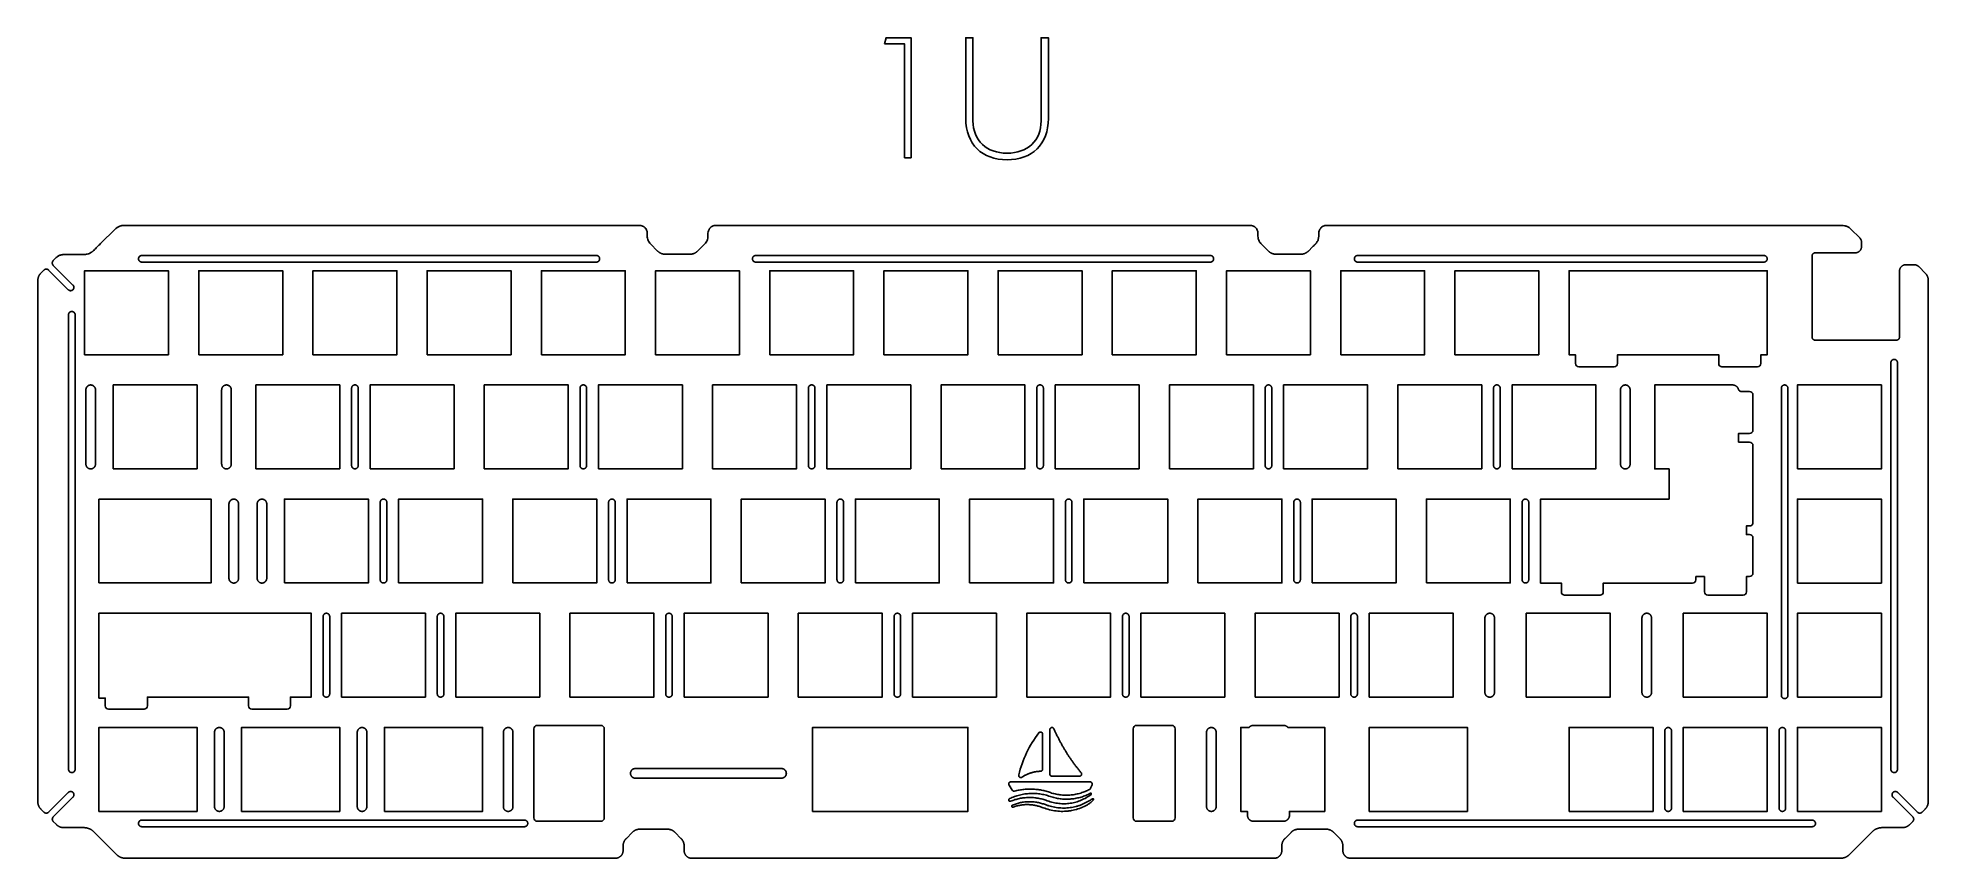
# Model space of a CAD drawing. Header units: millimetres. Extents: x -352 to -37, y -277 to -140.
import ezdxf

# ---------------------------------------------------------------- set-up
doc = ezdxf.new("R2010")
doc.units = ezdxf.units.MM
doc.header["$MEASUREMENT"] = 0
doc.layers.add('定位板', color=7, linetype='Continuous', true_color=0x7efae9)

msp = doc.modelspace()

# ---------------------------------------------------------------- linework, layer by layer
at = {"layer": '定位板'}
for p, q in [((-341.45, -174.56, -243.22), (-339.05, -172.16, -243.22)), ((-337.58, -171.55, -243.22), (-251.55, -171.55, -243.22)), ((-250.27, -172.83, -243.22), (-250.27, -173.34, -243.22)), ((-240.13, -173.34, -243.22), (-240.13, -172.83, -243.22)), ((-238.85, -171.55, -243.22), (-149.66, -171.55, -243.22)), ((-148.38, -172.83, -243.22), (-148.38, -173.34, -243.22)), ((-138.24, -173.34, -243.22), (-138.24, -172.83, -243.22)), ((-136.96, -171.55, -243.22), (-50.92, -171.55, -243.22)), ((-49.45, -172.16, -243.22), (-48, -173.61, -243.22)), ((-347.61, -176.4, -243.22), (-344.25, -176.4, -243.22)), ((-334.58, -176.56, -243.22), (-258.75, -176.56, -243.22)), ((-249.73, -174.62, -243.22), (-248.53, -175.82, -243.22)), ((-247.25, -176.35, -243.22), (-243.14, -176.35, -243.22)), ((-241.86, -175.82, -243.22), (-240.66, -174.62, -243.22)), ((-232.16, -176.56, -243.22), (-156.33, -176.56, -243.22)), ((-147.59, -174.88, -243.22), (-146.65, -175.82, -243.22)), ((-145.36, -176.35, -243.22), (-141.26, -176.35, -243.22)), ((-139.97, -175.82, -243.22), (-139.26, -175.11, -243.22)), ((-131.75, -176.56, -243.22), (-63.98, -176.56, -243.22)), ((-48.74, -176.11, -243.22), (-55.4, -176.11, -243.22)), ((-47.69, -174.36, -243.22), (-47.69, -175.06, -243.22)), ((-351.42, -179.49, -243.22), (-350.91, -178.99, -243.22)), ((-350.13, -178.99, -243.22), (-346.84, -182.27, -243.22)), ((-349.36, -177.42, -243.22), (-348.86, -176.92, -243.22)), ((-346.07, -181.5, -243.22), (-349.36, -178.2, -243.22)), ((-258.75, -177.66, -243.22), (-334.58, -177.66, -243.22)), ((-156.33, -177.66, -243.22), (-232.16, -177.66, -243.22)), ((-63.98, -177.66, -243.22), (-131.75, -177.66, -243.22)), ((-55.95, -176.66, -243.22), (-55.95, -190.14, -243.22)), ((-41.35, -190.14, -243.22), (-41.35, -179.15, -243.22)), ((-40.3, -178.1, -243.22), (-38.9, -178.1, -243.22)), ((-38.16, -178.41, -243.22), (-37.03, -179.54, -243.22)), ((-351.93, -267.69, -243.22), (-351.93, -180.73, -243.22)), ((-36.57, -180.63, -243.22), (-36.57, -267.69, -243.22)), ((-346.81, -262.28, -243.22), (-346.81, -186.45, -243.22)), ((-345.71, -186.45, -243.22), (-345.71, -262.28, -243.22)), ((-55.4, -190.69, -243.22), (-41.9, -190.69, -243.22)), ((-88.94, -195.11, -243.22), (-94.86, -195.11, -243.22)), ((-65.04, -195.11, -243.22), (-70.97, -195.11, -243.22)), ((-42.8, -194.45, -243.22), (-42.8, -262.28, -243.22)), ((-41.7, -262.28, -243.22), (-41.7, -194.45, -243.22)), ((-343.91, -211.36, -243.22), (-343.91, -198.96, -243.22)), ((-342.31, -198.96, -243.22), (-342.31, -211.36, -243.22)), ((-321.26, -211.36, -243.22), (-321.26, -198.96, -243.22)), ((-319.66, -198.96, -243.22), (-319.66, -211.36, -243.22)), ((-299.58, -211.6, -243.22), (-299.58, -198.7, -243.22)), ((-298.48, -198.7, -243.22), (-298.48, -211.6, -243.22)), ((-261.48, -211.6, -243.22), (-261.48, -198.7, -243.22)), ((-260.38, -198.7, -243.22), (-260.38, -211.6, -243.22)), ((-223.38, -211.6, -243.22), (-223.38, -198.7, -243.22)), ((-222.28, -198.7, -243.22), (-222.28, -211.6, -243.22)), ((-185.28, -211.6, -243.22), (-185.28, -198.7, -243.22)), ((-184.18, -198.7, -243.22), (-184.18, -211.6, -243.22)), ((-147.18, -211.6, -243.22), (-147.18, -198.7, -243.22)), ((-146.08, -198.7, -243.22), (-146.08, -211.6, -243.22)), ((-109.08, -211.6, -243.22), (-109.08, -198.7, -243.22)), ((-107.98, -198.7, -243.22), (-107.98, -211.6, -243.22)), ((-87.9, -211.36, -243.22), (-87.9, -198.96, -243.22)), ((-86.3, -198.96, -243.22), (-86.3, -211.36, -243.22)), ((-67.71, -199.25, -243.22), (-66.36, -199.25, -243.22)), ((-65.81, -199.8, -243.22), (-65.81, -205.7, -243.22)), ((-61.07, -249.94, -243.22), (-61.07, -198.71, -243.22)), ((-59.97, -198.71, -243.22), (-59.97, -249.94, -243.22)), ((-65.81, -208.24, -243.22), (-65.81, -221.14, -243.22)), ((-320.04, -230.41, -243.22), (-320.04, -218.01, -243.22)), ((-318.44, -218.01, -243.22), (-318.44, -230.41, -243.22)), ((-315.34, -230.41, -243.22), (-315.34, -218.01, -243.22)), ((-313.74, -218.01, -243.22), (-313.74, -230.41, -243.22)), ((-294.81, -230.65, -243.22), (-294.81, -217.75, -243.22)), ((-293.71, -217.75, -243.22), (-293.71, -230.65, -243.22)), ((-256.71, -230.65, -243.22), (-256.71, -217.75, -243.22)), ((-255.61, -217.75, -243.22), (-255.61, -230.65, -243.22)), ((-218.61, -230.65, -243.22), (-218.61, -217.75, -243.22)), ((-217.51, -217.75, -243.22), (-217.51, -230.65, -243.22)), ((-180.51, -230.65, -243.22), (-180.51, -217.75, -243.22)), ((-179.41, -217.75, -243.22), (-179.41, -230.65, -243.22)), ((-142.41, -230.65, -243.22), (-142.41, -217.75, -243.22)), ((-141.31, -217.75, -243.22), (-141.31, -230.65, -243.22)), ((-104.31, -230.65, -243.22), (-104.31, -217.75, -243.22)), ((-103.21, -217.75, -243.22), (-103.21, -230.65, -243.22)), ((-65.81, -223.67, -243.22), (-65.81, -229.57, -243.22)), ((-91.32, -233.21, -243.22), (-97.22, -233.21, -243.22)), ((-67.45, -233.21, -243.22), (-73.35, -233.21, -243.22)), ((-304.34, -249.7, -243.22), (-304.34, -236.8, -243.22)), ((-303.24, -236.8, -243.22), (-303.24, -249.7, -243.22)), ((-285.29, -249.7, -243.22), (-285.29, -236.8, -243.22)), ((-284.19, -236.8, -243.22), (-284.19, -249.7, -243.22)), ((-247.19, -249.7, -243.22), (-247.19, -236.8, -243.22)), ((-246.09, -236.8, -243.22), (-246.09, -249.7, -243.22)), ((-209.09, -249.7, -243.22), (-209.09, -236.8, -243.22)), ((-207.99, -236.8, -243.22), (-207.99, -249.7, -243.22)), ((-170.99, -249.7, -243.22), (-170.99, -236.8, -243.22)), ((-169.89, -236.8, -243.22), (-169.89, -249.7, -243.22)), ((-132.89, -249.7, -243.22), (-132.89, -236.8, -243.22)), ((-131.79, -236.8, -243.22), (-131.79, -249.7, -243.22)), ((-110.52, -249.45, -243.22), (-110.52, -237.05, -243.22)), ((-108.92, -237.05, -243.22), (-108.92, -249.45, -243.22)), ((-84.32, -249.45, -243.22), (-84.32, -237.05, -243.22)), ((-82.72, -237.05, -243.22), (-82.72, -249.45, -243.22)), ((-334.21, -252.25, -243.22), (-340.12, -252.25, -243.22)), ((-310.33, -252.25, -243.22), (-316.23, -252.25, -243.22)), ((-268.64, -254.96, -243.22), (-257.98, -254.96, -243.22)), ((-168.64, -254.96, -243.22), (-162.73, -254.96, -243.22)), ((-322.45, -268.51, -243.22), (-322.45, -256.11, -243.22)), ((-320.85, -256.11, -243.22), (-320.85, -268.51, -243.22)), ((-298.64, -268.51, -243.22), (-298.64, -256.11, -243.22)), ((-297.04, -256.11, -243.22), (-297.04, -268.51, -243.22)), ((-274.26, -268.51, -243.22), (-274.26, -256.11, -243.22)), ((-272.66, -256.11, -243.22), (-272.66, -268.51, -243.22)), ((-269.19, -270.41, -243.22), (-269.19, -255.51, -243.22)), ((-257.43, -255.51, -243.22), (-257.43, -270.41, -243.22)), ((-183.1, -263.08, -243.22), (-183.1, -255.67, -243.22)), ((-169.19, -270.41, -243.22), (-169.19, -255.51, -243.22)), ((-162.18, -255.51, -243.22), (-162.18, -270.41, -243.22)), ((-156.96, -268.51, -243.22), (-156.96, -256.11, -243.22)), ((-155.36, -256.11, -243.22), (-155.36, -268.51, -243.22)), ((-80.5, -268.76, -243.22), (-80.5, -255.86, -243.22)), ((-79.4, -255.86, -243.22), (-79.4, -268.76, -243.22)), ((-61.45, -268.76, -243.22), (-61.45, -255.86, -243.22)), ((-60.35, -255.86, -243.22), (-60.35, -268.76, -243.22)), ((-252.26, -262.16, -243.22), (-227.86, -262.16, -243.22)), ((-227.86, -263.76, -243.22), (-252.26, -263.76, -243.22)), ((-189.61, -264.39, -243.22), (-176.38, -264.39, -243.22)), ((-178.16, -263.43, -243.22), (-182.74, -263.43, -243.22)), ((-346.84, -266.15, -243.22), (-350.13, -269.44, -243.22)), ((-349.35, -270.22, -243.22), (-346.07, -266.93, -243.22)), ((-189.36, -265.77, -243.22), (-189.9, -264.94, -243.22)), ((-182.84, -266.89, -243.22), (-182.8, -266.9, -243.22)), ((-42.44, -266.93, -243.22), (-39.15, -270.22, -243.22)), ((-38.37, -269.44, -243.22), (-41.66, -266.15, -243.22)), ((-350.91, -269.44, -243.22), (-351.42, -268.93, -243.22)), ((-348.84, -271.5, -243.22), (-349.35, -270.99, -243.22)), ((-270.75, -270.76, -243.22), (-334.58, -270.76, -243.22)), ((-257.98, -270.96, -243.22), (-268.64, -270.96, -243.22)), ((-162.73, -270.96, -243.22), (-168.64, -270.96, -243.22)), ((-144.13, -270.96, -243.22), (-149.13, -270.96, -243.22)), ((-55.92, -270.76, -243.22), (-131.75, -270.76, -243.22)), ((-39.15, -270.99, -243.22), (-39.66, -271.5, -243.22)), ((-37.08, -268.93, -243.22), (-37.59, -269.44, -243.22)), ((-344.25, -272.02, -243.22), (-347.61, -272.02, -243.22)), ((-338.78, -276.52, -243.22), (-342.59, -272.71, -243.22)), ((-334.58, -271.86, -243.22), (-270.75, -271.86, -243.22)), ((-252.76, -272.81, -243.22), (-253.75, -273.81, -243.22)), ((-246.94, -272.27, -243.22), (-251.45, -272.27, -243.22)), ((-244.64, -273.81, -243.22), (-245.63, -272.81, -243.22)), ((-142.87, -272.81, -243.22), (-143.87, -273.81, -243.22)), ((-137.05, -272.27, -243.22), (-141.56, -272.27, -243.22)), ((-134.75, -273.81, -243.22), (-135.75, -272.81, -243.22)), ((-131.75, -271.86, -243.22), (-55.92, -271.86, -243.22)), ((-45.91, -272.7, -243.22), (-49.72, -276.52, -243.22)), ((-40.9, -272.02, -243.22), (-44.25, -272.02, -243.22)), ((-255.55, -277.12, -243.22), (-337.33, -277.12, -243.22)), ((-254.3, -275.11, -243.22), (-254.3, -275.87, -243.22)), ((-244.1, -275.87, -243.22), (-244.1, -275.11, -243.22)), ((-145.66, -277.12, -243.22), (-242.85, -277.12, -243.22)), ((-144.41, -275.11, -243.22), (-144.41, -275.87, -243.22)), ((-134.21, -275.87, -243.22), (-134.21, -275.11, -243.22)), ((-51.17, -277.12, -243.22), (-132.96, -277.12, -243.22))]:
    msp.add_line(p, q, dxfattribs=at)
for points in [[(-210.67, -141.27), (-207.32, -141.27), (-207.32, -160.24), (-206.24, -160.24), (-206.24, -140.24), (-210.41, -140.24)], [(-344.13, -193.11), (-330.13, -193.11), (-330.13, -179.11), (-344.13, -179.11)], [(-325.08, -193.11), (-311.08, -193.11), (-311.08, -179.11), (-325.08, -179.11)], [(-306.03, -193.11), (-292.03, -193.11), (-292.03, -179.11), (-306.03, -179.11)], [(-286.98, -193.11), (-272.98, -193.11), (-272.98, -179.11), (-286.98, -179.11)], [(-267.93, -193.11), (-253.93, -193.11), (-253.93, -179.11), (-267.93, -179.11)], [(-248.88, -193.11), (-234.88, -193.11), (-234.88, -179.11), (-248.88, -179.11)], [(-229.83, -193.11), (-215.83, -193.11), (-215.83, -179.11), (-229.83, -179.11)], [(-210.78, -193.11), (-196.78, -193.11), (-196.78, -179.11), (-210.78, -179.11)], [(-191.73, -193.11), (-177.73, -193.11), (-177.73, -179.11), (-191.73, -179.11)], [(-172.68, -193.11), (-158.68, -193.11), (-158.68, -179.11), (-172.68, -179.11)], [(-153.63, -193.11), (-139.63, -193.11), (-139.63, -179.11), (-153.63, -179.11)], [(-134.58, -193.11), (-120.58, -193.11), (-120.58, -179.11), (-134.58, -179.11)], [(-115.53, -193.11), (-101.53, -193.11), (-101.53, -179.11), (-115.53, -179.11)], [(-339.36, -212.15), (-325.36, -212.15), (-325.36, -198.15), (-339.36, -198.15)], [(-315.55, -212.15), (-301.55, -212.15), (-301.55, -198.15), (-315.55, -198.15)], [(-296.5, -212.15), (-282.5, -212.15), (-282.5, -198.15), (-296.5, -198.15)], [(-277.45, -212.15), (-263.45, -212.15), (-263.45, -198.15), (-277.45, -198.15)], [(-258.4, -212.15), (-244.4, -212.15), (-244.4, -198.15), (-258.4, -198.15)], [(-239.35, -212.15), (-225.35, -212.15), (-225.35, -198.15), (-239.35, -198.15)], [(-220.3, -212.15), (-206.3, -212.15), (-206.3, -198.15), (-220.3, -198.15)], [(-201.25, -212.15), (-187.25, -212.15), (-187.25, -198.15), (-201.25, -198.15)], [(-182.2, -212.15), (-168.2, -212.15), (-168.2, -198.15), (-182.2, -198.15)], [(-163.15, -212.15), (-149.15, -212.15), (-149.15, -198.15), (-163.15, -198.15)], [(-144.1, -212.15), (-130.1, -212.15), (-130.1, -198.15), (-144.1, -198.15)], [(-125.05, -212.15), (-111.05, -212.15), (-111.05, -198.15), (-125.05, -198.15)], [(-106, -212.15), (-92, -212.15), (-92, -198.15), (-106, -198.15)], [(-58.38, -212.16), (-44.38, -212.16), (-44.38, -198.16), (-58.38, -198.16)], [(-341.75, -231.17), (-322.99, -231.17), (-322.99, -217.22), (-341.75, -217.22)], [(-310.79, -231.2), (-296.79, -231.2), (-296.79, -217.2), (-310.79, -217.2)], [(-291.74, -231.2), (-277.74, -231.2), (-277.74, -217.2), (-291.74, -217.2)], [(-272.69, -231.2), (-258.69, -231.2), (-258.69, -217.2), (-272.69, -217.2)], [(-253.64, -231.2), (-239.64, -231.2), (-239.64, -217.2), (-253.64, -217.2)], [(-234.59, -231.2), (-220.59, -231.2), (-220.59, -217.2), (-234.59, -217.2)], [(-215.54, -231.2), (-201.54, -231.2), (-201.54, -217.2), (-215.54, -217.2)], [(-196.49, -231.2), (-182.49, -231.2), (-182.49, -217.2), (-196.49, -217.2)], [(-177.44, -231.2), (-163.44, -231.2), (-163.44, -217.2), (-177.44, -217.2)], [(-158.39, -231.2), (-144.39, -231.2), (-144.39, -217.2), (-158.39, -217.2)], [(-139.34, -231.2), (-125.34, -231.2), (-125.34, -217.2), (-139.34, -217.2)], [(-120.29, -231.2), (-106.29, -231.2), (-106.29, -217.2), (-120.29, -217.2)], [(-58.38, -231.21), (-44.38, -231.21), (-44.38, -217.21), (-58.38, -217.21)], [(-301.26, -250.25), (-287.26, -250.25), (-287.26, -236.25), (-301.26, -236.25)], [(-282.21, -250.25), (-268.21, -250.25), (-268.21, -236.25), (-282.21, -236.25)], [(-263.16, -250.25), (-249.16, -250.25), (-249.16, -236.25), (-263.16, -236.25)], [(-244.11, -250.25), (-230.11, -250.25), (-230.11, -236.25), (-244.11, -236.25)], [(-225.06, -250.25), (-211.06, -250.25), (-211.06, -236.25), (-225.06, -236.25)], [(-206.01, -250.25), (-192.01, -250.25), (-192.01, -236.25), (-206.01, -236.25)], [(-186.96, -250.25), (-172.96, -250.25), (-172.96, -236.25), (-186.96, -236.25)], [(-167.91, -250.25), (-153.91, -250.25), (-153.91, -236.25), (-167.91, -236.25)], [(-148.86, -250.25), (-134.86, -250.25), (-134.86, -236.25), (-148.86, -236.25)], [(-129.81, -250.25), (-115.81, -250.25), (-115.81, -236.25), (-129.81, -236.25)], [(-103.62, -250.25), (-89.62, -250.25), (-89.62, -236.25), (-103.62, -236.25)], [(-77.42, -250.25), (-63.42, -250.25), (-63.42, -236.25), (-77.42, -236.25)], [(-58.38, -250.25), (-44.38, -250.25), (-44.38, -236.25), (-58.38, -236.25)], [(-341.75, -269.31), (-325.36, -269.31), (-325.36, -255.31), (-341.75, -255.31)], [(-317.93, -269.31), (-301.55, -269.31), (-301.55, -255.31), (-317.93, -255.31)], [(-294.12, -269.31), (-277.74, -269.31), (-277.74, -255.31), (-294.12, -255.31)], [(-222.69, -269.31), (-196.78, -269.31), (-196.78, -255.31), (-222.69, -255.31)], [(-129.81, -269.31), (-113.43, -269.31), (-113.43, -255.31), (-129.81, -255.31)], [(-96.48, -269.31), (-82.48, -269.31), (-82.48, -255.31), (-96.48, -255.31)], [(-77.42, -269.31), (-63.42, -269.31), (-63.42, -255.31), (-77.42, -255.31)], [(-58.38, -269.31), (-44.38, -269.31), (-44.38, -255.31), (-58.38, -255.31)]]:
    msp.add_lwpolyline(points, close=True, dxfattribs=at)
for points in [[(-195.92, -154.07), (-195.92, -140.24), (-197.12, -140.24), (-197.12, -153.69)], [(-183.35, -153.69), (-183.35, -140.24), (-184.55, -140.24), (-184.55, -154.07)], [(-95.41, -194.56), (-95.41, -193.12), (-96.48, -193.12), (-96.48, -179.11), (-63.43, -179.11), (-63.43, -193.12), (-64.49, -193.12), (-64.49, -194.56)], [(-71.52, -194.56), (-71.52, -193.11), (-88.39, -193.11), (-88.39, -194.56)], [(-97.77, -232.66), (-97.77, -231.21), (-101.24, -231.21), (-101.24, -217.21), (-79.81, -217.21), (-79.81, -212.16), (-82.19, -212.16), (-82.19, -198.16), (-69.19, -198.16)], [(-66.36, -206.25), (-68.19, -206.25), (-68.19, -207.69), (-66.36, -207.69)], [(-66.36, -221.69), (-66.9, -221.69), (-66.9, -223.12), (-66.36, -223.12)], [(-73.9, -232.66), (-73.9, -230.12), (-75.33, -230.12), (-75.33, -230.66)], [(-66.36, -230.12), (-66.9, -230.12), (-66.9, -232.66)], [(-75.88, -231.21), (-90.77, -231.21), (-90.77, -232.66)], [(-340.67, -251.7), (-340.67, -250.41), (-341.74, -250.41), (-341.74, -236.25), (-306.31, -236.25), (-306.31, -250.25), (-309.78, -250.25), (-309.78, -251.7)], [(-316.78, -251.7), (-316.78, -250.25), (-317.78, -250.25), (-332.66, -250.25), (-333.66, -250.25), (-333.66, -251.7)], [(-150.13, -269.96), (-150.13, -269.31), (-151.25, -269.31), (-151.25, -255.31), (-149.89, -255.31)], [(-149.13, -254.96), (-144.13, -254.96)], [(-143.37, -255.31), (-137.25, -255.31), (-137.25, -269.31), (-143.13, -269.31), (-143.13, -269.96)], [(-187.74, -263.6), (-187.75, -263.61), (-187.76, -263.61), (-187.76, -263.61), (-187.77, -263.62), (-187.77, -263.62), (-187.78, -263.62), (-187.78, -263.63), (-187.79, -263.63), (-187.8, -263.63), (-187.8, -263.63), (-187.81, -263.64), (-187.81, -263.64), (-187.82, -263.64), (-187.83, -263.64), (-187.83, -263.65), (-187.84, -263.65), (-187.84, -263.65), (-187.85, -263.65), (-187.86, -263.65), (-187.86, -263.66), (-187.87, -263.66), (-187.88, -263.66), (-187.88, -263.66), (-187.89, -263.66), (-187.9, -263.66), (-187.9, -263.66), (-187.91, -263.66), (-187.92, -263.66), (-187.93, -263.66), (-187.93, -263.66), (-187.94, -263.66), (-187.95, -263.66), (-187.95, -263.66), (-187.96, -263.66), (-187.97, -263.66), (-187.97, -263.66), (-187.98, -263.66), (-187.99, -263.66), (-187.99, -263.66), (-188, -263.66), (-188.01, -263.66), (-188.01, -263.66), (-188.02, -263.66), (-188.03, -263.65), (-188.03, -263.65), (-188.04, -263.65), (-188.05, -263.65), (-188.05, -263.65), (-188.06, -263.64), (-188.07, -263.64), (-188.07, -263.64), (-188.08, -263.64), (-188.08, -263.64), (-188.09, -263.63), (-188.1, -263.63), (-188.1, -263.63), (-188.11, -263.62), (-188.11, -263.62), (-188.12, -263.62), (-188.13, -263.61), (-188.13, -263.61), (-188.14, -263.61), (-188.14, -263.6), (-188.15, -263.6), (-188.15, -263.6), (-188.16, -263.59), (-188.16, -263.59), (-188.17, -263.59), (-188.17, -263.58), (-188.18, -263.58), (-188.18, -263.57), (-188.19, -263.57), (-188.19, -263.56), (-188.2, -263.56), (-188.2, -263.55), (-188.2, -263.55), (-188.21, -263.54), (-188.21, -263.54), (-188.22, -263.53), (-188.22, -263.53), (-188.23, -263.52), (-188.23, -263.52), (-188.23, -263.51), (-188.24, -263.51), (-188.24, -263.5), (-188.25, -263.5), (-188.25, -263.49), (-188.25, -263.48), (-188.26, -263.48), (-188.26, -263.47), (-188.26, -263.47), (-188.26, -263.46), (-188.27, -263.45), (-188.27, -263.45), (-188.27, -263.44), (-188.28, -263.43), (-188.28, -263.43), (-188.28, -263.42), (-188.28, -263.42), (-188.28, -263.41), (-188.29, -263.4), (-188.29, -263.4), (-188.29, -263.39), (-188.29, -263.38), (-188.29, -263.38), (-188.29, -263.37), (-188.29, -263.36), (-188.3, -263.36), (-188.3, -263.35), (-188.3, -263.34), (-188.3, -263.34), (-188.3, -263.33), (-188.3, -263.32), (-188.3, -263.32), (-188.3, -263.31), (-188.3, -263.3), (-188.3, -263.3), (-188.3, -263.29), (-188.3, -263.28), (-188.3, -263.28), (-188.3, -263.27), (-188.3, -263.26), (-188.29, -263.26), (-188.29, -263.25), (-188.29, -263.24), (-188.29, -263.24), (-188.29, -263.23), (-188.29, -263.23), (-188.17, -262.75), (-188.03, -262.29), (-187.89, -261.82), (-187.73, -261.36), (-187.56, -260.9), (-187.38, -260.44), (-187.18, -259.99), (-186.98, -259.54), (-186.76, -259.1), (-186.53, -258.67), (-186.3, -258.24), (-186.05, -257.82), (-185.79, -257.4), (-185.52, -257), (-185.24, -256.6), (-184.95, -256.21), (-184.94, -256.2), (-184.94, -256.2), (-184.93, -256.19), (-184.93, -256.19), (-184.93, -256.18), (-184.92, -256.18), (-184.92, -256.17), (-184.91, -256.17), (-184.91, -256.16), (-184.9, -256.16), (-184.9, -256.15), (-184.89, -256.15), (-184.89, -256.14), (-184.88, -256.14), (-184.88, -256.14), (-184.87, -256.13), (-184.86, -256.13), (-184.86, -256.12), (-184.85, -256.12), (-184.85, -256.12), (-184.84, -256.11), (-184.83, -256.11), (-184.83, -256.11), (-184.82, -256.1), (-184.82, -256.1), (-184.81, -256.1), (-184.8, -256.09), (-184.8, -256.09), (-184.79, -256.09), (-184.78, -256.09), (-184.78, -256.08), (-184.77, -256.08), (-184.76, -256.08), (-184.75, -256.08), (-184.75, -256.08), (-184.74, -256.07), (-184.73, -256.07), (-184.73, -256.07), (-184.72, -256.07), (-184.71, -256.07), (-184.71, -256.07), (-184.7, -256.07), (-184.69, -256.07), (-184.68, -256.07), (-184.68, -256.07), (-184.67, -256.07), (-184.66, -256.07), (-184.66, -256.07), (-184.65, -256.07), (-184.64, -256.07), (-184.64, -256.07), (-184.63, -256.07), (-184.62, -256.07), (-184.62, -256.07), (-184.61, -256.07), (-184.6, -256.07), (-184.6, -256.07), (-184.59, -256.07), (-184.58, -256.08), (-184.58, -256.08), (-184.57, -256.08), (-184.56, -256.08), (-184.56, -256.08), (-184.55, -256.08), (-184.54, -256.09), (-184.54, -256.09), (-184.53, -256.09), (-184.53, -256.09), (-184.52, -256.1), (-184.51, -256.1), (-184.51, -256.1), (-184.5, -256.11), (-184.5, -256.11), (-184.49, -256.11), (-184.48, -256.12), (-184.48, -256.12), (-184.47, -256.12), (-184.47, -256.13), (-184.46, -256.13), (-184.46, -256.13), (-184.45, -256.14), (-184.44, -256.14), (-184.44, -256.15), (-184.43, -256.15), (-184.43, -256.16), (-184.42, -256.16), (-184.42, -256.17), (-184.41, -256.17), (-184.41, -256.18), (-184.4, -256.18), (-184.4, -256.19), (-184.39, -256.19), (-184.39, -256.2), (-184.38, -256.2), (-184.38, -256.21), (-184.38, -256.21), (-184.37, -256.22), (-184.37, -256.23), (-184.36, -256.23), (-184.36, -256.24), (-184.36, -256.24), (-184.35, -256.25), (-184.35, -256.26), (-184.35, -256.26), (-184.34, -256.27), (-184.34, -256.28), (-184.34, -256.28), (-184.34, -256.29), (-184.33, -256.3), (-184.33, -256.3), (-184.33, -256.31), (-184.33, -256.31), (-184.32, -256.32), (-184.32, -256.33), (-184.32, -256.33), (-184.32, -256.34), (-184.32, -256.35), (-184.32, -256.35), (-184.31, -256.36), (-184.31, -256.37), (-184.31, -256.37), (-184.31, -256.38), (-184.31, -256.39), (-184.31, -256.39), (-184.31, -256.4), (-184.31, -256.41), (-184.31, -256.41), (-184.31, -256.42), (-184.31, -262.25)], [(-176.06, -264.89), (-176.3, -265.45), (-176.3, -265.46), (-176.31, -265.47), (-176.31, -265.47), (-176.31, -265.48), (-176.32, -265.49), (-176.32, -265.49), (-176.32, -265.5), (-176.33, -265.51), (-176.33, -265.51), (-176.34, -265.52), (-176.34, -265.53), (-176.34, -265.53), (-176.35, -265.54), (-176.35, -265.54), (-176.36, -265.55), (-176.36, -265.55), (-176.37, -265.56), (-176.37, -265.57), (-176.38, -265.57), (-176.39, -265.58), (-176.39, -265.58), (-176.4, -265.59), (-176.4, -265.59), (-176.41, -265.6), (-176.41, -265.6), (-176.42, -265.6), (-176.43, -265.61), (-176.43, -265.61), (-176.44, -265.62), (-176.45, -265.62), (-176.45, -265.62), (-176.46, -265.63), (-176.64, -265.72), (-176.82, -265.81), (-177, -265.89), (-177.19, -265.97), (-177.37, -266.05), (-177.56, -266.12), (-177.76, -266.18), (-177.95, -266.25), (-178.15, -266.3), (-178.35, -266.36), (-178.55, -266.4), (-178.75, -266.45), (-178.95, -266.48), (-179.16, -266.52), (-179.36, -266.54), (-179.57, -266.57), (-179.77, -266.58), (-179.98, -266.6), (-180.19, -266.6), (-180.39, -266.61), (-180.6, -266.6), (-180.81, -266.59), (-181.01, -266.58), (-181.21, -266.56), (-181.42, -266.54), (-181.62, -266.51), (-181.82, -266.48), (-182.02, -266.44), (-182.22, -266.4), (-182.41, -266.35), (-182.6, -266.3), (-182.8, -266.24)], [(-189.21, -268.59), (-189.22, -268.6), (-189.22, -268.6), (-189.23, -268.6), (-189.23, -268.6), (-189.23, -268.6), (-189.24, -268.6), (-189.24, -268.6), (-189.25, -268.6), (-189.25, -268.6), (-189.25, -268.6), (-189.26, -268.6), (-189.26, -268.6), (-189.27, -268.6), (-189.27, -268.6), (-189.28, -268.6), (-189.28, -268.6), (-189.28, -268.6), (-189.29, -268.6), (-189.29, -268.6), (-189.3, -268.6), (-189.3, -268.6), (-189.31, -268.6), (-189.31, -268.6), (-189.32, -268.6), (-189.32, -268.6), (-189.32, -268.6), (-189.33, -268.6), (-189.33, -268.6), (-189.34, -268.59), (-189.34, -268.59), (-189.35, -268.59), (-189.35, -268.59), (-189.35, -268.59), (-189.36, -268.58), (-189.36, -268.58), (-189.37, -268.58), (-189.37, -268.58), (-189.37, -268.58), (-189.38, -268.57), (-189.38, -268.57), (-189.39, -268.57), (-189.39, -268.56), (-189.39, -268.56), (-189.4, -268.56), (-189.4, -268.56), (-189.4, -268.55), (-189.41, -268.55), (-189.41, -268.55), (-189.41, -268.54), (-189.41, -268.54), (-189.42, -268.54), (-189.42, -268.53), (-189.42, -268.53), (-189.42, -268.53), (-189.43, -268.52), (-189.43, -268.52), (-189.43, -268.52), (-189.43, -268.51), (-189.44, -268.51), (-189.44, -268.5), (-189.44, -268.5), (-189.44, -268.5), (-189.44, -268.49), (-189.44, -268.49), (-189.44, -268.49), (-189.45, -268.48), (-189.45, -268.48), (-189.45, -268.47), (-189.45, -268.47), (-189.45, -268.47), (-189.45, -268.46), (-189.45, -268.46), (-189.45, -268.45), (-189.45, -268.45), (-189.45, -268.45), (-189.45, -268.44), (-189.46, -268.44), (-189.46, -268.43), (-189.46, -268.43), (-189.46, -268.42), (-189.46, -268.42), (-189.46, -268.42), (-189.45, -268.41), (-189.45, -268.41), (-189.45, -268.4), (-189.45, -268.4), (-189.45, -268.39), (-189.45, -268.39), (-189.45, -268.38), (-189.45, -268.38), (-189.45, -268.38), (-189.45, -268.37), (-189.45, -268.37), (-189.44, -268.36), (-189.44, -268.36), (-189.44, -268.35), (-189.44, -268.35), (-189.44, -268.35), (-189.43, -268.34), (-189.43, -268.34), (-189.43, -268.33), (-189.43, -268.33), (-189.43, -268.33), (-189.42, -268.32), (-189.42, -268.32), (-189.42, -268.31), (-189.41, -268.31), (-189.41, -268.31), (-189.41, -268.3), (-189.41, -268.3), (-189.4, -268.3), (-189.4, -268.3), (-189.4, -268.29), (-189.39, -268.29), (-189.39, -268.29), (-189.39, -268.28), (-189.38, -268.28), (-189.38, -268.28), (-189.38, -268.28), (-189.37, -268.27), (-189.37, -268.27), (-189.37, -268.27), (-189.36, -268.27), (-189.36, -268.27), (-189.35, -268.26), (-189.35, -268.26), (-189.35, -268.26), (-189.34, -268.26), (-189.18, -268.2), (-189.02, -268.14), (-188.85, -268.08), (-188.69, -268.03), (-188.52, -267.98), (-188.35, -267.93), (-188.18, -267.89), (-188, -267.85), (-187.83, -267.82), (-187.65, -267.79), (-187.48, -267.76), (-187.3, -267.74), (-187.12, -267.73), (-186.94, -267.71), (-186.76, -267.7), (-186.59, -267.7), (-186.41, -267.7), (-186.23, -267.7), (-186.05, -267.71), (-185.87, -267.72), (-185.69, -267.74), (-185.52, -267.76), (-185.34, -267.78), (-185.17, -267.81), (-184.99, -267.85), (-184.82, -267.88), (-184.65, -267.92), (-184.48, -267.97), (-184.31, -268.02), (-184.14, -268.07), (-183.98, -268.12), (-183.82, -268.18), (-183.71, -268.22)], [(-176.02, -267.21), (-176.01, -267.21), (-176.01, -267.21), (-176.01, -267.21), (-176.01, -267.21), (-176.01, -267.21), (-176, -267.21), (-176, -267.2), (-176, -267.2), (-176, -267.2), (-175.99, -267.2), (-175.99, -267.2), (-175.99, -267.2), (-175.98, -267.2), (-175.98, -267.2), (-175.98, -267.2), (-175.98, -267.2), (-175.97, -267.19), (-175.97, -267.19), (-175.97, -267.19), (-175.96, -267.19), (-175.96, -267.19), (-175.96, -267.19), (-175.96, -267.19), (-175.95, -267.19), (-175.95, -267.19), (-175.95, -267.19), (-175.94, -267.19), (-175.94, -267.19), (-175.94, -267.19), (-175.93, -267.19), (-175.93, -267.19), (-175.93, -267.19), (-175.93, -267.19), (-175.92, -267.19), (-175.92, -267.19), (-175.92, -267.19), (-175.91, -267.19), (-175.91, -267.2), (-175.91, -267.2), (-175.9, -267.2), (-175.9, -267.2), (-175.9, -267.2), (-175.9, -267.2), (-175.89, -267.2), (-175.89, -267.2), (-175.89, -267.2), (-175.89, -267.21), (-175.88, -267.21), (-175.88, -267.21), (-175.88, -267.21), (-175.87, -267.21), (-175.87, -267.21), (-175.87, -267.21), (-175.87, -267.22), (-175.87, -267.22), (-175.86, -267.22), (-175.86, -267.22), (-175.86, -267.22), (-175.86, -267.22), (-175.85, -267.23), (-175.85, -267.23), (-175.85, -267.23), (-175.85, -267.23), (-175.85, -267.23), (-175.85, -267.24), (-175.84, -267.24), (-175.84, -267.24), (-175.84, -267.24), (-175.84, -267.25), (-175.84, -267.25), (-175.84, -267.25), (-175.83, -267.25), (-175.83, -267.25), (-175.83, -267.26), (-175.83, -267.26), (-175.83, -267.26), (-175.83, -267.27), (-175.83, -267.27), (-175.83, -267.27), (-175.82, -267.27), (-175.82, -267.28), (-175.82, -267.28), (-175.82, -267.28), (-175.82, -267.28), (-175.82, -267.29), (-175.82, -267.29), (-175.82, -267.29), (-175.82, -267.3), (-175.82, -267.3), (-175.82, -267.3), (-175.82, -267.31), (-175.82, -267.31), (-175.82, -267.31), (-175.82, -267.31), (-175.82, -267.32), (-175.82, -267.32), (-175.82, -267.32), (-175.82, -267.33), (-175.82, -267.33), (-175.82, -267.33), (-175.82, -267.34), (-175.82, -267.34), (-175.82, -267.34), (-175.82, -267.34), (-175.82, -267.35), (-175.82, -267.35), (-175.82, -267.35), (-175.82, -267.36), (-175.82, -267.36), (-175.82, -267.36), (-175.83, -267.36), (-175.83, -267.37), (-175.83, -267.37), (-175.83, -267.37), (-175.83, -267.38), (-175.83, -267.38), (-175.83, -267.38), (-175.83, -267.38), (-175.84, -267.39), (-175.84, -267.39), (-175.84, -267.39), (-175.84, -267.39), (-175.84, -267.39), (-175.84, -267.4), (-175.85, -267.4), (-175.85, -267.4), (-175.85, -267.4), (-175.85, -267.41), (-175.95, -267.51), (-176.06, -267.61), (-176.16, -267.71), (-176.27, -267.8), (-176.38, -267.88), (-176.49, -267.97), (-176.6, -268.04), (-176.71, -268.12), (-176.82, -268.19), (-176.93, -268.26), (-177.05, -268.32), (-177.16, -268.38), (-177.28, -268.44), (-177.39, -268.5), (-177.63, -268.6), (-177.89, -268.71), (-178.15, -268.81), (-178.42, -268.9), (-178.68, -268.98), (-178.96, -269.05), (-179.23, -269.12), (-179.51, -269.17), (-179.65, -269.2), (-179.79, -269.22), (-179.93, -269.24), (-180.07, -269.25), (-180.35, -269.28), (-180.63, -269.29), (-180.92, -269.3), (-181.2, -269.3), (-181.49, -269.28), (-181.77, -269.26), (-182.05, -269.23), (-182.33, -269.19), (-182.61, -269.15), (-182.88, -269.09), (-183.15, -269.03), (-183.42, -268.96), (-183.69, -268.88), (-183.96, -268.79), (-184.22, -268.7), (-184.36, -268.65)], [(-176.34, -266.29), (-176.34, -266.29), (-176.34, -266.29), (-176.34, -266.29), (-176.33, -266.29), (-176.33, -266.29), (-176.33, -266.29), (-176.33, -266.29), (-176.33, -266.28), (-176.32, -266.28), (-176.32, -266.28), (-176.32, -266.28), (-176.32, -266.28), (-176.31, -266.28), (-176.31, -266.28), (-176.31, -266.28), (-176.31, -266.28), (-176.3, -266.28), (-176.3, -266.28), (-176.3, -266.28), (-176.29, -266.28), (-176.29, -266.28), (-176.29, -266.28), (-176.29, -266.28), (-176.28, -266.28), (-176.28, -266.28), (-176.28, -266.28), (-176.28, -266.28), (-176.27, -266.28), (-176.27, -266.28), (-176.27, -266.28), (-176.26, -266.28), (-176.26, -266.28), (-176.26, -266.28), (-176.26, -266.28), (-176.25, -266.29), (-176.25, -266.29), (-176.25, -266.29), (-176.25, -266.29), (-176.24, -266.29), (-176.24, -266.29), (-176.24, -266.29), (-176.24, -266.29), (-176.23, -266.29), (-176.23, -266.3), (-176.23, -266.3), (-176.23, -266.3), (-176.22, -266.3), (-176.22, -266.3), (-176.22, -266.3), (-176.22, -266.31), (-176.22, -266.31), (-176.21, -266.31), (-176.21, -266.31), (-176.21, -266.31), (-176.21, -266.31), (-176.21, -266.32), (-176.2, -266.32), (-176.2, -266.32), (-176.2, -266.32), (-176.2, -266.32), (-176.2, -266.33), (-176.2, -266.33), (-176.2, -266.33), (-176.19, -266.33), (-176.19, -266.33), (-176.19, -266.34), (-176.19, -266.34), (-176.19, -266.34), (-176.19, -266.34), (-176.19, -266.35), (-176.19, -266.35), (-176.19, -266.35), (-176.18, -266.35), (-176.18, -266.35), (-176.18, -266.36), (-176.18, -266.36), (-176.18, -266.36), (-176.18, -266.36), (-176.18, -266.37), (-176.18, -266.37), (-176.18, -266.37), (-176.18, -266.38), (-176.18, -266.38), (-176.18, -266.38), (-176.18, -266.38), (-176.18, -266.39), (-176.18, -266.39), (-176.18, -266.39), (-176.18, -266.39), (-176.18, -266.4), (-176.18, -266.4), (-176.18, -266.4), (-176.18, -266.41), (-176.18, -266.41), (-176.18, -266.41), (-176.18, -266.41), (-176.18, -266.42), (-176.18, -266.42), (-176.18, -266.42), (-176.18, -266.42), (-176.18, -266.43), (-176.18, -266.43), (-176.18, -266.43), (-176.18, -266.43), (-176.19, -266.44), (-176.19, -266.44), (-176.19, -266.44), (-176.19, -266.44), (-176.19, -266.45), (-176.19, -266.45), (-176.19, -266.45), (-176.19, -266.45), (-176.2, -266.46), (-176.2, -266.46), (-176.2, -266.46), (-176.2, -266.46), (-176.2, -266.46), (-176.2, -266.47), (-176.21, -266.47), (-176.21, -266.47), (-176.21, -266.47), (-176.21, -266.47), (-176.21, -266.48), (-176.21, -266.48), (-176.22, -266.48), (-176.22, -266.48), (-176.22, -266.48), (-176.22, -266.48), (-176.41, -266.63), (-176.61, -266.76), (-176.81, -266.89), (-177.01, -267.01), (-177.22, -267.13), (-177.43, -267.24), (-177.64, -267.35), (-177.86, -267.44), (-178.08, -267.53), (-178.3, -267.62), (-178.53, -267.69), (-178.76, -267.76), (-178.99, -267.82), (-179.22, -267.88), (-179.45, -267.92), (-179.69, -267.96), (-179.93, -267.99), (-180.16, -268.01), (-180.4, -268.03), (-180.64, -268.04), (-180.88, -268.04), (-181.12, -268.03), (-181.36, -268.01), (-181.6, -267.99), (-181.84, -267.96), (-182.08, -267.92), (-182.32, -267.88), (-182.55, -267.82), (-182.79, -267.77), (-183.02, -267.7), (-183.25, -267.63), (-183.48, -267.55), (-183.57, -267.52)]]:
    msp.add_lwpolyline(points, dxfattribs=at)
at = {"layer": '定位板', "extrusion": (-5.16758e-14, -1.02072e-23, -1)}
msp.add_arc((94.86, -194.56, 243.22), 0.55, 270, 0, dxfattribs=at)
at = {"layer": '定位板', "extrusion": (0, 0, -1)}
for centre, start, end in [((88.94, -194.56, 243.22), 180, 270), ((70.97, -194.56, 243.22), 270, 0), ((65.04, -194.56, 243.22), 180, 270), ((66.36, -199.8, 243.22), 90, 180), ((66.36, -205.7, 243.22), 180, 270), ((66.36, -208.24, 243.22), 90, 180), ((66.36, -221.14, 243.22), 180, 270), ((66.36, -223.67, 243.22), 90, 180), ((66.36, -229.57, 243.22), 180, 270), ((97.22, -232.66, 243.22), 270, 0), ((91.32, -232.66, 243.22), 180, 270), ((75.88, -230.66, 243.22), 180, 270.0026), ((73.35, -232.66, 243.22), 270, 360), ((67.45, -232.66, 243.22), 180, 270), ((334.21, -251.7, 243.22), 180.0015, 270), ((316.23, -251.7, 243.22), 270, 359.9984), ((310.33, -251.7, 243.22), 180, 270), ((268.64, -255.51, 243.22), 0, 90), ((257.98, -255.51, 243.22), 90, 180), ((168.64, -255.51, 243.22), 0, 90), ((162.73, -255.51, 243.22), 90, 180), ((268.64, -270.41, 243.22), 270.0005, 0), ((257.98, -270.41, 243.22), 180, 270.0005), ((168.64, -270.41, 243.22), 270, 0), ((162.73, -270.41, 243.22), 180, 270)]:
    msp.add_arc(centre, 0.55, start, end, dxfattribs=at)
at = {"layer": '定位板'}
for start, end in [(197.3944, 215.0787), (215.0787, 270)]:
    msp.add_arc((-67.71, -198.7, -243.22), 0.55, start, end, dxfattribs=at)
at = {"layer": '定位板', "extrusion": (-1.03352e-13, -5.16758e-14, -1)}
msp.add_arc((340.12, -251.7, 243.22), 0.55, 270, 0, dxfattribs=at)
at = {"layer": '定位板'}
for points, knots in [([(-197.12, -153.69), (-197.12, -158.04), (-194.41, -160.58), (-190.24, -160.58), (-186.07, -160.58), (-183.35, -158.04), (-183.35, -153.69)], [63.971429, 63.971429, 63.971429, 63.971429, 64.971429, 64.971429, 64.971429, 65.971429, 65.971429, 65.971429, 65.971429]), ([(-184.55, -154.07), (-184.55, -157.44), (-186.84, -159.49), (-190.24, -159.49), (-193.64, -159.49), (-195.92, -157.44), (-195.92, -154.07)], [68.971429, 68.971429, 68.971429, 68.971429, 69.971429, 69.971429, 69.971429, 70.971429, 70.971429, 70.971429, 70.971429]), ([(-339.05, -172.16, -243.22), (-338.96, -172.07, -243.22), (-338.81, -171.95, -243.22), (-338.57, -171.8, -243.22), (-338.35, -171.69, -243.22), (-338.12, -171.62, -243.22), (-337.86, -171.57, -243.22), (-337.69, -171.55, -243.22), (-337.58, -171.55, -243.22)], [-32751.445843, -32751.445843, -32751.445843, -32751.445843, -32751.06918, -32750.856739, -32750.594558, -32750.332215, -32750.136981, -32749.812492, -32749.812492, -32749.812492, -32749.812492]), ([(-251.55, -171.55, -243.22), (-251.42, -171.55, -243.22), (-251.2, -171.59, -243.22), (-250.95, -171.69, -243.22), (-250.8, -171.79, -243.22), (-250.66, -171.9, -243.22), (-250.51, -172.07, -243.22), (-250.37, -172.3, -243.22), (-250.28, -172.56, -243.22), (-250.27, -172.74, -243.22), (-250.27, -172.83, -243.22)], [-32663.825731, -32663.825731, -32663.825731, -32663.825731, -32663.436298, -32663.16562, -32663.031502, -32662.896129, -32662.626571, -32662.35555, -32662.086131, -32661.815582, -32661.815582, -32661.815582, -32661.815582]), ([(-240.13, -172.83, -243.22), (-240.12, -172.7, -243.22), (-240.09, -172.48, -243.22), (-239.98, -172.24, -243.22), (-239.89, -172.09, -243.22), (-239.77, -171.94, -243.22), (-239.61, -171.79, -243.22), (-239.37, -171.66, -243.22), (-239.11, -171.57, -243.22), (-238.94, -171.55, -243.22), (-238.85, -171.55, -243.22)], [-32648.393232, -32648.393232, -32648.393232, -32648.393232, -32648.002705, -32647.732028, -32647.597912, -32647.46254, -32647.193051, -32646.922375, -32646.653213, -32646.383076, -32646.383076, -32646.383076, -32646.383076]), ([(-149.66, -171.55, -243.22), (-149.53, -171.55, -243.22), (-149.31, -171.59, -243.22), (-149.06, -171.69, -243.22), (-148.91, -171.79, -243.22), (-148.77, -171.9, -243.22), (-148.62, -172.07, -243.22), (-148.48, -172.3, -243.22), (-148.4, -172.56, -243.22), (-148.38, -172.74, -243.22), (-148.38, -172.83, -243.22)], [-32557.247773, -32557.247773, -32557.247773, -32557.247773, -32556.858336, -32556.587657, -32556.453539, -32556.318166, -32556.048609, -32555.777588, -32555.508169, -32555.237622, -32555.237622, -32555.237622, -32555.237622]), ([(-148.38, -173.34, -243.22), (-148.38, -173.49, -243.22), (-148.34, -173.78, -243.22), (-148.18, -174.2, -243.22), (-147.99, -174.48, -243.22), (-147.83, -174.64, -243.22), (-147.72, -174.75, -243.22), (-147.64, -174.83, -243.22), (-147.59, -174.88, -243.22)], [-32554.733099, -32554.733099, -32554.733099, -32554.733099, -32554.285814, -32553.840655, -32553.394063, -32553.281554, -32553.168375, -32552.942102, -32552.942102, -32552.942102, -32552.942102]), ([(-139.26, -175.11, -243.22), (-139.13, -174.99, -243.22), (-138.98, -174.83, -243.22), (-138.82, -174.67, -243.22), (-138.75, -174.61, -243.22), (-138.66, -174.51, -243.22), (-138.49, -174.28, -243.22), (-138.29, -173.87, -243.22), (-138.24, -173.52, -243.22), (-138.24, -173.34, -243.22)], [-32544.067114, -32544.067114, -32544.067114, -32544.067114, -32543.554458, -32543.426267, -32543.361039, -32543.293664, -32543.025333, -32542.491, -32541.954626, -32541.954626, -32541.954626, -32541.954626]), ([(-138.24, -172.83, -243.22), (-138.24, -172.7, -243.22), (-138.2, -172.48, -243.22), (-138.1, -172.24, -243.22), (-138, -172.09, -243.22), (-137.89, -171.94, -243.22), (-137.72, -171.79, -243.22), (-137.49, -171.66, -243.22), (-137.23, -171.57, -243.22), (-137.05, -171.55, -243.22), (-136.96, -171.55, -243.22)], [-32541.450103, -32541.450103, -32541.450103, -32541.450103, -32541.059576, -32540.788899, -32540.654782, -32540.519411, -32540.249922, -32539.979246, -32539.710084, -32539.439946, -32539.439946, -32539.439946, -32539.439946]), ([(-50.92, -171.55, -243.22), (-50.79, -171.55, -243.22), (-50.6, -171.57, -243.22), (-50.32, -171.64, -243.22), (-50.08, -171.72, -243.22), (-49.87, -171.83, -243.22), (-49.66, -171.98, -243.22), (-49.53, -172.09, -243.22), (-49.45, -172.16, -243.22)], [-32453.453146, -32453.453146, -32453.453146, -32453.453146, -32453.070722, -32452.856264, -32452.593745, -32452.331027, -32452.137817, -32451.819799, -32451.819799, -32451.819799, -32451.819799]), ([(-348.86, -176.92, -243.22), (-348.79, -176.85, -243.22), (-348.66, -176.74, -243.22), (-348.46, -176.61, -243.22), (-348.27, -176.52, -243.22), (-348.07, -176.46, -243.22), (-347.85, -176.41, -243.22), (-347.7, -176.4, -243.22), (-347.61, -176.4, -243.22)], [-32763.052581, -32763.052581, -32763.052581, -32763.052581, -32762.735588, -32762.555557, -32762.329941, -32762.104324, -32761.936058, -32761.654611, -32761.654611, -32761.654611, -32761.654611]), ([(-344.25, -176.4, -243.22), (-344.16, -176.4, -243.22), (-343.97, -176.39, -243.22), (-343.65, -176.33, -243.22), (-343.38, -176.24, -243.22), (-343.14, -176.12, -243.22), (-343, -176.04, -243.22), (-342.88, -175.95, -243.22), (-342.79, -175.88, -243.22), (-342.7, -175.81, -243.22), (-342.54, -175.65, -243.22), (-342.32, -175.43, -243.22), (-341.94, -175.04, -243.22), (-341.65, -174.75, -243.22), (-341.45, -174.56, -243.22)], [-32758.304363, -32758.304363, -32758.304363, -32758.304363, -32758.020087, -32757.735812, -32757.344475, -32757.148807, -32756.953138, -32756.835421, -32756.717704, -32756.599987, -32756.48227, -32756.071467, -32755.660665, -32754.839061, -32754.839061, -32754.839061, -32754.839061])]:
    msp.add_open_spline(points, degree=3, knots=knots, dxfattribs=at)
for points in [[(-250.27, -173.34, -243.22), (-250.27, -173.58, -243.22), (-250.22, -173.81, -243.22), (-250.13, -174.03, -243.22)], [(-240.27, -174.03, -243.22), (-240.17, -173.81, -243.22), (-240.13, -173.58, -243.22), (-240.13, -173.34, -243.22)], [(-250.13, -174.03, -243.22), (-250.03, -174.25, -243.22), (-249.9, -174.45, -243.22), (-249.73, -174.62, -243.22)], [(-240.66, -174.62, -243.22), (-240.49, -174.45, -243.22), (-240.36, -174.25, -243.22), (-240.27, -174.03, -243.22)]]:
    msp.add_open_spline(points, degree=3, dxfattribs=at)
for points, weights, knots in [([(-334.58, -177.66, -243.22), (-334.81, -177.66, -243.22), (-334.97, -177.5, -243.22), (-335.13, -177.34, -243.22), (-335.13, -177.11, -243.22), (-335.13, -176.88, -243.22), (-334.97, -176.72, -243.22), (-334.81, -176.56, -243.22), (-334.58, -176.56, -243.22)], [1, 0.923879294436, 1, 0.923879294436, 1, 0.923879294436, 1, 0.923879294436, 1], [230.941396, 230.941396, 230.941396, 231.373365, 231.373365, 231.805334, 231.805334, 232.237304, 232.237304, 232.669273, 232.669273, 232.669273]), ([(-258.75, -176.56, -243.22), (-258.52, -176.56, -243.22), (-258.36, -176.72, -243.22), (-258.2, -176.88, -243.22), (-258.2, -177.11, -243.22), (-258.2, -177.34, -243.22), (-258.36, -177.5, -243.22), (-258.52, -177.66, -243.22), (-258.75, -177.66, -243.22)], [1, 0.923879294436, 1, 0.923879294436, 1, 0.923879294436, 1, 0.923879294436, 1], [308.497822, 308.497822, 308.497822, 308.929791, 308.929791, 309.36176, 309.36176, 309.793729, 309.793729, 310.225699, 310.225699, 310.225699]), ([(-232.16, -177.66, -243.22), (-232.39, -177.66, -243.22), (-232.55, -177.5, -243.22), (-232.71, -177.34, -243.22), (-232.71, -177.11, -243.22), (-232.71, -176.88, -243.22), (-232.55, -176.72, -243.22), (-232.39, -176.56, -243.22), (-232.16, -176.56, -243.22)], [1, 0.923879294436, 1, 0.923879294436, 1, 0.923879294436, 1, 0.923879294436, 1], [386.054245, 386.054245, 386.054245, 386.486215, 386.486215, 386.918184, 386.918184, 387.350153, 387.350153, 387.782122, 387.782122, 387.782122]), ([(-156.33, -176.56, -243.22), (-156.1, -176.56, -243.22), (-155.94, -176.72, -243.22), (-155.78, -176.88, -243.22), (-155.78, -177.11, -243.22), (-155.78, -177.34, -243.22), (-155.94, -177.5, -243.22), (-156.1, -177.66, -243.22), (-156.33, -177.66, -243.22)], [1, 0.923879294436, 1, 0.923879294436, 1, 0.923879294436, 1, 0.923879294436, 1], [308.497822, 308.497822, 308.497822, 308.929791, 308.929791, 309.36176, 309.36176, 309.793729, 309.793729, 310.225699, 310.225699, 310.225699]), ([(-131.75, -177.66, -243.22), (-131.98, -177.66, -243.22), (-132.14, -177.5, -243.22), (-132.3, -177.34, -243.22), (-132.3, -177.11, -243.22), (-132.3, -176.88, -243.22), (-132.14, -176.72, -243.22), (-131.98, -176.56, -243.22), (-131.75, -176.56, -243.22)], [1, 0.923879294436, 1, 0.923879294436, 1, 0.923879294436, 1, 0.923879294436, 1], [206.77932, 206.77932, 206.77932, 207.211289, 207.211289, 207.643258, 207.643258, 208.075227, 208.075227, 208.507197, 208.507197, 208.507197]), ([(-63.98, -176.56, -243.22), (-63.43, -176.56, -243.22), (-63.43, -177.11, -243.22), (-63.43, -177.66, -243.22), (-63.98, -177.66, -243.22)], [1, 0.707109653263, 1, 0.707109653263, 1], [276.281731, 276.281731, 276.281731, 277.145664, 277.145664, 278.009596, 278.009596, 278.009596]), ([(-349.36, -178.2, -243.22), (-349.52, -178.04, -243.22), (-349.52, -177.81, -243.22), (-349.52, -177.58, -243.22), (-349.36, -177.42, -243.22)], [1, 0.923879274084, 1, 0.923879274084, 1], [-32764.6205431, -32764.6205431, -32764.6205431, -32764.1885734, -32764.1885734, -32763.7566036, -32763.7566036, -32763.7566036]), ([(-346.84, -182.27, -243.22), (-346.68, -182.43, -243.22), (-346.46, -182.43, -243.22), (-346.23, -182.43, -243.22), (-346.07, -182.27, -243.22), (-345.91, -182.11, -243.22), (-345.91, -181.88, -243.22), (-345.91, -181.66, -243.22), (-346.07, -181.5, -243.22)], [1, 0.923879301732, 1, 0.923879301732, 1, 0.923879301732, 1, 0.923879301732, 1], [-32771.010252, -32771.010252, -32771.010252, -32770.578282, -32770.578282, -32770.146312, -32770.146312, -32769.714343, -32769.714343, -32769.282373, -32769.282373, -32769.282373]), ([(-346.81, -186.45, -243.22), (-346.81, -186.22, -243.22), (-346.65, -186.06, -243.22), (-346.48, -185.9, -243.22), (-346.26, -185.9, -243.22), (-346.03, -185.9, -243.22), (-345.87, -186.06, -243.22), (-345.71, -186.22, -243.22), (-345.71, -186.45, -243.22)], [1, 0.923879294436, 1, 0.923879294436, 1, 0.923879294436, 1, 0.923879294436, 1], [308.497822, 308.497822, 308.497822, 308.929791, 308.929791, 309.36176, 309.36176, 309.793729, 309.793729, 310.225699, 310.225699, 310.225699]), ([(-41.7, -194.45, -243.22), (-41.7, -193.9, -243.22), (-42.25, -193.9, -243.22), (-42.8, -193.9, -243.22), (-42.8, -194.45, -243.22)], [1, 0.707109742149, 1, 0.707109742149, 1], [137.384985, 137.384985, 137.384985, 138.248917, 138.248917, 139.112849, 139.112849, 139.112849]), ([(-343.91, -198.96, -243.22), (-343.91, -198.63, -243.22), (-343.68, -198.4, -243.22), (-343.45, -198.16, -243.22), (-343.11, -198.16, -243.22), (-342.78, -198.16, -243.22), (-342.55, -198.4, -243.22), (-342.31, -198.63, -243.22), (-342.31, -198.96, -243.22)], [1, 0.923879344469, 1, 0.923879344469, 1, 0.923879344469, 1, 0.923879344469, 1], [42.226547, 42.226547, 42.226547, 42.854866, 42.854866, 43.483185, 43.483185, 44.111505, 44.111505, 44.739824, 44.739824, 44.739824]), ([(-321.26, -198.96, -243.22), (-321.26, -198.63, -243.22), (-321.02, -198.4, -243.22), (-320.79, -198.16, -243.22), (-320.46, -198.16, -243.22), (-320.13, -198.16, -243.22), (-319.89, -198.4, -243.22), (-319.66, -198.63, -243.22), (-319.66, -198.96, -243.22)], [1, 0.923879344469, 1, 0.923879344469, 1, 0.923879344469, 1, 0.923879344469, 1], [72.053095, 72.053095, 72.053095, 72.681414, 72.681414, 73.309734, 73.309734, 73.938053, 73.938053, 74.566372, 74.566372, 74.566372]), ([(-299.58, -198.7, -243.22), (-299.58, -198.15, -243.22), (-299.03, -198.15, -243.22), (-298.48, -198.15, -243.22), (-298.48, -198.7, -243.22)], [1, 0.707106778967, 1, 0.707106778967, 1], [71.411504, 71.411504, 71.411504, 72.275442, 72.275442, 73.13938, 73.13938, 73.13938]), ([(-261.48, -198.7, -243.22), (-261.48, -198.15, -243.22), (-260.93, -198.15, -243.22), (-260.38, -198.15, -243.22), (-260.38, -198.7, -243.22)], [1, 0.707106778967, 1, 0.707106778967, 1], [27.527876, 27.527876, 27.527876, 28.391814, 28.391814, 29.255752, 29.255752, 29.255752]), ([(-223.38, -198.7, -243.22), (-223.38, -198.15, -243.22), (-222.83, -198.15, -243.22), (-222.28, -198.15, -243.22), (-222.28, -198.7, -243.22)], [1, 0.707106778967, 1, 0.707106778967, 1], [56.783628, 56.783628, 56.783628, 57.647566, 57.647566, 58.511504, 58.511504, 58.511504]), ([(-185.28, -198.7, -243.22), (-185.28, -198.15, -243.22), (-184.73, -198.15, -243.22), (-184.18, -198.15, -243.22), (-184.18, -198.7, -243.22)], [1, 0.707106778967, 1, 0.707106778967, 1], [71.411504, 71.411504, 71.411504, 72.275442, 72.275442, 73.13938, 73.13938, 73.13938]), ([(-147.18, -198.7, -243.22), (-147.18, -198.15, -243.22), (-146.63, -198.15, -243.22), (-146.08, -198.15, -243.22), (-146.08, -198.7, -243.22)], [1, 0.707106778967, 1, 0.707106778967, 1], [56.783628, 56.783628, 56.783628, 57.647566, 57.647566, 58.511504, 58.511504, 58.511504]), ([(-109.08, -198.7, -243.22), (-109.08, -198.15, -243.22), (-108.53, -198.15, -243.22), (-107.98, -198.15, -243.22), (-107.98, -198.7, -243.22)], [1, 0.707106778967, 1, 0.707106778967, 1], [71.411504, 71.411504, 71.411504, 72.275442, 72.275442, 73.13938, 73.13938, 73.13938]), ([(-87.9, -198.96, -243.22), (-87.9, -198.63, -243.22), (-87.66, -198.4, -243.22), (-87.43, -198.16, -243.22), (-87.1, -198.16, -243.22), (-86.76, -198.16, -243.22), (-86.53, -198.4, -243.22), (-86.3, -198.63, -243.22), (-86.3, -198.96, -243.22)], [1, 0.923879344469, 1, 0.923879344469, 1, 0.923879344469, 1, 0.923879344469, 1], [12.399998, 12.399998, 12.399998, 13.028318, 13.028318, 13.656637, 13.656637, 14.284956, 14.284956, 14.913276, 14.913276, 14.913276]), ([(-61.07, -198.71, -243.22), (-61.07, -198.16, -243.22), (-60.52, -198.16, -243.22), (-59.97, -198.16, -243.22), (-59.97, -198.71, -243.22)], [1, 0.707106779522, 1, 0.707106779522, 1], [263.05282, 263.05282, 263.05282, 263.916758, 263.916758, 264.780696, 264.780696, 264.780696]), ([(-342.31, -211.36, -243.22), (-342.31, -212.16, -243.22), (-343.11, -212.16, -243.22), (-343.91, -212.16, -243.22), (-343.91, -211.36, -243.22)], [1, 0.707106779193, 1, 0.707106779193, 1], [57.139822, 57.139822, 57.139822, 58.396459, 58.396459, 59.653096, 59.653096, 59.653096]), ([(-319.66, -211.36, -243.22), (-319.66, -212.16, -243.22), (-320.46, -212.16, -243.22), (-321.26, -212.16, -243.22), (-321.26, -211.36, -243.22)], [1, 0.707106779193, 1, 0.707106779193, 1], [57.139822, 57.139822, 57.139822, 58.396459, 58.396459, 59.653096, 59.653096, 59.653096]), ([(-298.48, -211.6, -243.22), (-298.48, -212.15, -243.22), (-299.03, -212.15, -243.22), (-299.58, -212.15, -243.22), (-299.58, -211.6, -243.22)], [1, 0.707106778967, 1, 0.707106778967, 1], [56.783628, 56.783628, 56.783628, 57.647566, 57.647566, 58.511504, 58.511504, 58.511504]), ([(-260.38, -211.6, -243.22), (-260.38, -212.15, -243.22), (-260.93, -212.15, -243.22), (-261.48, -212.15, -243.22), (-261.48, -211.6, -243.22)], [1, 0.707106778967, 1, 0.707106778967, 1], [12.9, 12.9, 12.9, 13.763938, 13.763938, 14.627876, 14.627876, 14.627876]), ([(-222.28, -211.6, -243.22), (-222.28, -212.15, -243.22), (-222.83, -212.15, -243.22), (-223.38, -212.15, -243.22), (-223.38, -211.6, -243.22)], [1, 0.707106778967, 1, 0.707106778967, 1], [42.155752, 42.155752, 42.155752, 43.01969, 43.01969, 43.883628, 43.883628, 43.883628]), ([(-184.18, -211.6, -243.22), (-184.18, -212.15, -243.22), (-184.73, -212.15, -243.22), (-185.28, -212.15, -243.22), (-185.28, -211.6, -243.22)], [1, 0.707106778967, 1, 0.707106778967, 1], [56.783628, 56.783628, 56.783628, 57.647566, 57.647566, 58.511504, 58.511504, 58.511504]), ([(-146.08, -211.6, -243.22), (-146.08, -212.15, -243.22), (-146.63, -212.15, -243.22), (-147.18, -212.15, -243.22), (-147.18, -211.6, -243.22)], [1, 0.707106778967, 1, 0.707106778967, 1], [42.155752, 42.155752, 42.155752, 43.01969, 43.01969, 43.883628, 43.883628, 43.883628]), ([(-107.98, -211.6, -243.22), (-107.98, -212.15, -243.22), (-108.53, -212.15, -243.22), (-109.08, -212.15, -243.22), (-109.08, -211.6, -243.22)], [1, 0.707106778967, 1, 0.707106778967, 1], [56.783628, 56.783628, 56.783628, 57.647566, 57.647566, 58.511504, 58.511504, 58.511504]), ([(-86.3, -211.36, -243.22), (-86.3, -212.16, -243.22), (-87.1, -212.16, -243.22), (-87.9, -212.16, -243.22), (-87.9, -211.36, -243.22)], [1, 0.707106779193, 1, 0.707106779193, 1], [27.313274, 27.313274, 27.313274, 28.569911, 28.569911, 29.826548, 29.826548, 29.826548]), ([(-320.04, -218.01, -243.22), (-320.04, -217.68, -243.22), (-319.8, -217.45, -243.22), (-319.57, -217.21, -243.22), (-319.24, -217.21, -243.22), (-318.9, -217.21, -243.22), (-318.67, -217.45, -243.22), (-318.44, -217.68, -243.22), (-318.44, -218.01, -243.22)], [1, 0.923879344469, 1, 0.923879344469, 1, 0.923879344469, 1, 0.923879344469, 1], [72.053095, 72.053095, 72.053095, 72.681414, 72.681414, 73.309734, 73.309734, 73.938053, 73.938053, 74.566372, 74.566372, 74.566372]), ([(-315.34, -218.01, -243.22), (-315.34, -217.68, -243.22), (-315.11, -217.45, -243.22), (-314.87, -217.21, -243.22), (-314.54, -217.21, -243.22), (-314.21, -217.21, -243.22), (-313.97, -217.45, -243.22), (-313.74, -217.68, -243.22), (-313.74, -218.01, -243.22)], [1, 0.923879344469, 1, 0.923879344469, 1, 0.923879344469, 1, 0.923879344469, 1], [57.139819, 57.139819, 57.139819, 57.768139, 57.768139, 58.396458, 58.396458, 59.024777, 59.024777, 59.653096, 59.653096, 59.653096]), ([(-294.81, -217.75, -243.22), (-294.81, -217.2, -243.22), (-294.26, -217.2, -243.22), (-293.71, -217.2, -243.22), (-293.71, -217.75, -243.22)], [1, 0.707106778967, 1, 0.707106778967, 1], [71.411504, 71.411504, 71.411504, 72.275442, 72.275442, 73.13938, 73.13938, 73.13938]), ([(-256.71, -217.75, -243.22), (-256.71, -217.2, -243.22), (-256.16, -217.2, -243.22), (-255.61, -217.2, -243.22), (-255.61, -217.75, -243.22)], [1, 0.707106778967, 1, 0.707106778967, 1], [71.411504, 71.411504, 71.411504, 72.275442, 72.275442, 73.13938, 73.13938, 73.13938]), ([(-218.61, -217.75, -243.22), (-218.61, -217.2, -243.22), (-218.06, -217.2, -243.22), (-217.51, -217.2, -243.22), (-217.51, -217.75, -243.22)], [1, 0.707106778967, 1, 0.707106778967, 1], [71.411504, 71.411504, 71.411504, 72.275442, 72.275442, 73.13938, 73.13938, 73.13938]), ([(-180.51, -217.75, -243.22), (-180.51, -217.2, -243.22), (-179.96, -217.2, -243.22), (-179.41, -217.2, -243.22), (-179.41, -217.75, -243.22)], [1, 0.707106778967, 1, 0.707106778967, 1], [71.411504, 71.411504, 71.411504, 72.275442, 72.275442, 73.13938, 73.13938, 73.13938]), ([(-142.41, -217.75, -243.22), (-142.41, -217.2, -243.22), (-141.86, -217.2, -243.22), (-141.31, -217.2, -243.22), (-141.31, -217.75, -243.22)], [1, 0.707106778967, 1, 0.707106778967, 1], [71.411504, 71.411504, 71.411504, 72.275442, 72.275442, 73.13938, 73.13938, 73.13938]), ([(-104.31, -217.75, -243.22), (-104.31, -217.2, -243.22), (-103.76, -217.2, -243.22), (-103.21, -217.2, -243.22), (-103.21, -217.75, -243.22)], [1, 0.707106778967, 1, 0.707106778967, 1], [27.527876, 27.527876, 27.527876, 28.391814, 28.391814, 29.255752, 29.255752, 29.255752]), ([(-318.44, -230.41, -243.22), (-318.44, -231.21, -243.22), (-319.24, -231.21, -243.22), (-320.04, -231.21, -243.22), (-320.04, -230.41, -243.22)], [1, 0.707106779193, 1, 0.707106779193, 1], [57.139822, 57.139822, 57.139822, 58.396459, 58.396459, 59.653096, 59.653096, 59.653096]), ([(-313.74, -230.41, -243.22), (-313.74, -231.21, -243.22), (-314.54, -231.21, -243.22), (-315.34, -231.21, -243.22), (-315.34, -230.41, -243.22)], [1, 0.707106779193, 1, 0.707106779193, 1], [72.053095, 72.053095, 72.053095, 73.309732, 73.309732, 74.566369, 74.566369, 74.566369]), ([(-293.71, -230.65, -243.22), (-293.71, -231.2, -243.22), (-294.26, -231.2, -243.22), (-294.81, -231.2, -243.22), (-294.81, -230.65, -243.22)], [1, 0.707106778967, 1, 0.707106778967, 1], [56.783628, 56.783628, 56.783628, 57.647566, 57.647566, 58.511504, 58.511504, 58.511504]), ([(-255.61, -230.65, -243.22), (-255.61, -231.2, -243.22), (-256.16, -231.2, -243.22), (-256.71, -231.2, -243.22), (-256.71, -230.65, -243.22)], [1, 0.707106778967, 1, 0.707106778967, 1], [56.783628, 56.783628, 56.783628, 57.647566, 57.647566, 58.511504, 58.511504, 58.511504]), ([(-217.51, -230.65, -243.22), (-217.51, -231.2, -243.22), (-218.06, -231.2, -243.22), (-218.61, -231.2, -243.22), (-218.61, -230.65, -243.22)], [1, 0.707106778967, 1, 0.707106778967, 1], [56.783628, 56.783628, 56.783628, 57.647566, 57.647566, 58.511504, 58.511504, 58.511504]), ([(-179.41, -230.65, -243.22), (-179.41, -231.2, -243.22), (-179.96, -231.2, -243.22), (-180.51, -231.2, -243.22), (-180.51, -230.65, -243.22)], [1, 0.707106778967, 1, 0.707106778967, 1], [56.783628, 56.783628, 56.783628, 57.647566, 57.647566, 58.511504, 58.511504, 58.511504]), ([(-141.31, -230.65, -243.22), (-141.31, -231.2, -243.22), (-141.86, -231.2, -243.22), (-142.41, -231.2, -243.22), (-142.41, -230.65, -243.22)], [1, 0.707106778967, 1, 0.707106778967, 1], [56.783628, 56.783628, 56.783628, 57.647566, 57.647566, 58.511504, 58.511504, 58.511504]), ([(-103.21, -230.65, -243.22), (-103.21, -231.2, -243.22), (-103.76, -231.2, -243.22), (-104.31, -231.2, -243.22), (-104.31, -230.65, -243.22)], [1, 0.707106778967, 1, 0.707106778967, 1], [12.9, 12.9, 12.9, 13.763938, 13.763938, 14.627876, 14.627876, 14.627876]), ([(-304.34, -236.8, -243.22), (-304.34, -236.25, -243.22), (-303.79, -236.25, -243.22), (-303.24, -236.25, -243.22), (-303.24, -236.8, -243.22)], [1, 0.707106778968, 1, 0.707106778968, 1], [56.783628, 56.783628, 56.783628, 57.647566, 57.647566, 58.511504, 58.511504, 58.511504]), ([(-285.29, -236.8, -243.22), (-285.29, -236.25, -243.22), (-284.74, -236.25, -243.22), (-284.19, -236.25, -243.22), (-284.19, -236.8, -243.22)], [1, 0.707106778967, 1, 0.707106778967, 1], [56.783628, 56.783628, 56.783628, 57.647566, 57.647566, 58.511504, 58.511504, 58.511504]), ([(-247.19, -236.8, -243.22), (-247.19, -236.25, -243.22), (-246.64, -236.25, -243.22), (-246.09, -236.25, -243.22), (-246.09, -236.8, -243.22)], [1, 0.707106778967, 1, 0.707106778967, 1], [27.527876, 27.527876, 27.527876, 28.391814, 28.391814, 29.255752, 29.255752, 29.255752]), ([(-209.09, -236.8, -243.22), (-209.09, -236.25, -243.22), (-208.54, -236.25, -243.22), (-207.99, -236.25, -243.22), (-207.99, -236.8, -243.22)], [1, 0.707106778967, 1, 0.707106778967, 1], [71.411504, 71.411504, 71.411504, 72.275442, 72.275442, 73.13938, 73.13938, 73.13938]), ([(-170.99, -236.8, -243.22), (-170.99, -236.25, -243.22), (-170.44, -236.25, -243.22), (-169.89, -236.25, -243.22), (-169.89, -236.8, -243.22)], [1, 0.707106778967, 1, 0.707106778967, 1], [27.527876, 27.527876, 27.527876, 28.391814, 28.391814, 29.255752, 29.255752, 29.255752]), ([(-132.89, -236.8, -243.22), (-132.89, -236.25, -243.22), (-132.34, -236.25, -243.22), (-131.79, -236.25, -243.22), (-131.79, -236.8, -243.22)], [1, 0.707106778967, 1, 0.707106778967, 1], [56.783628, 56.783628, 56.783628, 57.647566, 57.647566, 58.511504, 58.511504, 58.511504]), ([(-110.52, -237.05, -243.22), (-110.52, -236.72, -243.22), (-110.28, -236.48, -243.22), (-110.05, -236.25, -243.22), (-109.72, -236.25, -243.22), (-109.38, -236.25, -243.22), (-109.15, -236.48, -243.22), (-108.92, -236.72, -243.22), (-108.92, -237.05, -243.22)], [1, 0.923879344469, 1, 0.923879344469, 1, 0.923879344469, 1, 0.923879344469, 1], [57.139819, 57.139819, 57.139819, 57.768139, 57.768139, 58.396458, 58.396458, 59.024777, 59.024777, 59.653096, 59.653096, 59.653096]), ([(-84.32, -237.05, -243.22), (-84.32, -236.72, -243.22), (-84.09, -236.48, -243.22), (-83.85, -236.25, -243.22), (-83.52, -236.25, -243.22), (-83.19, -236.25, -243.22), (-82.96, -236.48, -243.22), (-82.72, -236.72, -243.22), (-82.72, -237.05, -243.22)], [1, 0.923879344469, 1, 0.923879344469, 1, 0.923879344469, 1, 0.923879344469, 1], [72.053095, 72.053095, 72.053095, 72.681414, 72.681414, 73.309734, 73.309734, 73.938053, 73.938053, 74.566372, 74.566372, 74.566372]), ([(-303.24, -249.7, -243.22), (-303.24, -250.25, -243.22), (-303.79, -250.25, -243.22), (-304.34, -250.25, -243.22), (-304.34, -249.7, -243.22)], [1, 0.707106778968, 1, 0.707106778968, 1], [42.155752, 42.155752, 42.155752, 43.01969, 43.01969, 43.883628, 43.883628, 43.883628]), ([(-284.19, -249.7, -243.22), (-284.19, -250.25, -243.22), (-284.74, -250.25, -243.22), (-285.29, -250.25, -243.22), (-285.29, -249.7, -243.22)], [1, 0.707106778967, 1, 0.707106778967, 1], [42.155752, 42.155752, 42.155752, 43.01969, 43.01969, 43.883628, 43.883628, 43.883628]), ([(-246.09, -249.7, -243.22), (-246.09, -250.25, -243.22), (-246.64, -250.25, -243.22), (-247.19, -250.25, -243.22), (-247.19, -249.7, -243.22)], [1, 0.707106778967, 1, 0.707106778967, 1], [12.9, 12.9, 12.9, 13.763938, 13.763938, 14.627876, 14.627876, 14.627876]), ([(-207.99, -249.7, -243.22), (-207.99, -250.25, -243.22), (-208.54, -250.25, -243.22), (-209.09, -250.25, -243.22), (-209.09, -249.7, -243.22)], [1, 0.707106778967, 1, 0.707106778967, 1], [56.783628, 56.783628, 56.783628, 57.647566, 57.647566, 58.511504, 58.511504, 58.511504]), ([(-169.89, -249.7, -243.22), (-169.89, -250.25, -243.22), (-170.44, -250.25, -243.22), (-170.99, -250.25, -243.22), (-170.99, -249.7, -243.22)], [1, 0.707106778967, 1, 0.707106778967, 1], [12.9, 12.9, 12.9, 13.763938, 13.763938, 14.627876, 14.627876, 14.627876]), ([(-131.79, -249.7, -243.22), (-131.79, -250.25, -243.22), (-132.34, -250.25, -243.22), (-132.89, -250.25, -243.22), (-132.89, -249.7, -243.22)], [1, 0.707106778967, 1, 0.707106778967, 1], [42.155752, 42.155752, 42.155752, 43.01969, 43.01969, 43.883628, 43.883628, 43.883628]), ([(-108.92, -249.45, -243.22), (-108.92, -250.25, -243.22), (-109.72, -250.25, -243.22), (-110.52, -250.25, -243.22), (-110.52, -249.45, -243.22)], [1, 0.707106779194, 1, 0.707106779194, 1], [42.226547, 42.226547, 42.226547, 43.483184, 43.483184, 44.739821, 44.739821, 44.739821]), ([(-82.72, -249.45, -243.22), (-82.72, -250.25, -243.22), (-83.52, -250.25, -243.22), (-84.32, -250.25, -243.22), (-84.32, -249.45, -243.22)], [1, 0.707106779193, 1, 0.707106779193, 1], [57.139822, 57.139822, 57.139822, 58.396459, 58.396459, 59.653096, 59.653096, 59.653096]), ([(-59.97, -249.94, -243.22), (-59.97, -250.49, -243.22), (-60.52, -250.49, -243.22), (-61.07, -250.49, -243.22), (-61.07, -249.94, -243.22)], [1, 0.707106778967, 1, 0.707106778967, 1], [210.096681, 210.096681, 210.096681, 210.960619, 210.960619, 211.824557, 211.824557, 211.824557]), ([(-322.45, -256.11, -243.22), (-322.45, -255.78, -243.22), (-322.22, -255.55, -243.22), (-321.98, -255.31, -243.22), (-321.65, -255.31, -243.22), (-321.32, -255.31, -243.22), (-321.08, -255.55, -243.22), (-320.85, -255.78, -243.22), (-320.85, -256.11, -243.22)], [1, 0.923879344469, 1, 0.923879344469, 1, 0.923879344469, 1, 0.923879344469, 1], [57.139819, 57.139819, 57.139819, 57.768139, 57.768139, 58.396458, 58.396458, 59.024777, 59.024777, 59.653096, 59.653096, 59.653096]), ([(-298.64, -256.11, -243.22), (-298.64, -255.78, -243.22), (-298.4, -255.55, -243.22), (-298.17, -255.31, -243.22), (-297.84, -255.31, -243.22), (-297.51, -255.31, -243.22), (-297.27, -255.55, -243.22), (-297.04, -255.78, -243.22), (-297.04, -256.11, -243.22)], [1, 0.923879344469, 1, 0.923879344469, 1, 0.923879344469, 1, 0.923879344469, 1], [57.139819, 57.139819, 57.139819, 57.768139, 57.768139, 58.396458, 58.396458, 59.024777, 59.024777, 59.653096, 59.653096, 59.653096]), ([(-274.26, -256.11, -243.22), (-274.26, -255.78, -243.22), (-274.03, -255.55, -243.22), (-273.79, -255.31, -243.22), (-273.46, -255.31, -243.22), (-273.13, -255.31, -243.22), (-272.9, -255.55, -243.22), (-272.66, -255.78, -243.22), (-272.66, -256.11, -243.22)], [1, 0.923879344469, 1, 0.923879344469, 1, 0.923879344469, 1, 0.923879344469, 1], [57.139819, 57.139819, 57.139819, 57.768139, 57.768139, 58.396458, 58.396458, 59.024777, 59.024777, 59.653096, 59.653096, 59.653096]), ([(-183.1, -255.67, -243.22), (-183.1, -255.38, -243.22), (-182.81, -255.32, -243.22), (-182.53, -255.26, -243.22), (-182.42, -255.53, -243.22)], [1, 0.775868677884, 1, 0.775868677884, 1], [35.5165826, 35.5165826, 35.5165826, 36.0011086, 36.0011086, 36.4856347, 36.4856347, 36.4856347]), ([(-156.96, -256.11, -243.22), (-156.96, -255.78, -243.22), (-156.72, -255.55, -243.22), (-156.49, -255.31, -243.22), (-156.16, -255.31, -243.22), (-155.82, -255.31, -243.22), (-155.59, -255.55, -243.22), (-155.36, -255.78, -243.22), (-155.36, -256.11, -243.22)], [1, 0.923879344469, 1, 0.923879344469, 1, 0.923879344469, 1, 0.923879344469, 1], [86.966367, 86.966367, 86.966367, 87.594687, 87.594687, 88.223006, 88.223006, 88.851325, 88.851325, 89.479645, 89.479645, 89.479645]), ([(-80.5, -255.86, -243.22), (-80.5, -255.31, -243.22), (-79.95, -255.31, -243.22), (-79.4, -255.31, -243.22), (-79.4, -255.86, -243.22)], [1, 0.707106778967, 1, 0.707106778967, 1], [42.155752, 42.155752, 42.155752, 43.01969, 43.01969, 43.883628, 43.883628, 43.883628]), ([(-61.45, -255.86, -243.22), (-61.45, -255.31, -243.22), (-60.9, -255.31, -243.22), (-60.35, -255.31, -243.22), (-60.35, -255.86, -243.22)], [1, 0.707106778967, 1, 0.707106778967, 1], [71.411504, 71.411504, 71.411504, 72.275442, 72.275442, 73.13938, 73.13938, 73.13938]), ([(-345.71, -262.28, -243.22), (-345.71, -262.5, -243.22), (-345.87, -262.67, -243.22), (-346.03, -262.83, -243.22), (-346.26, -262.83, -243.22), (-346.48, -262.83, -243.22), (-346.65, -262.67, -243.22), (-346.81, -262.5, -243.22), (-346.81, -262.28, -243.22)], [1, 0.923879294436, 1, 0.923879294436, 1, 0.923879294436, 1, 0.923879294436, 1], [386.054245, 386.054245, 386.054245, 386.486215, 386.486215, 386.918184, 386.918184, 387.350153, 387.350153, 387.782122, 387.782122, 387.782122]), ([(-252.26, -263.76, -243.22), (-253.06, -263.76, -243.22), (-253.06, -262.96, -243.22), (-253.06, -262.16, -243.22), (-252.26, -262.16, -243.22)], [1, 0.707106779194, 1, 0.707106779194, 1], [51.313274, 51.313274, 51.313274, 52.569911, 52.569911, 53.826548, 53.826548, 53.826548]), ([(-227.86, -262.16, -243.22), (-227.52, -262.16, -243.22), (-227.29, -262.4, -243.22), (-227.06, -262.63, -243.22), (-227.06, -262.96, -243.22), (-227.06, -263.29, -243.22), (-227.29, -263.53, -243.22), (-227.52, -263.76, -243.22), (-227.86, -263.76, -243.22)], [1, 0.923879344469, 1, 0.923879344469, 1, 0.923879344469, 1, 0.923879344469, 1], [78.226547, 78.226547, 78.226547, 78.854866, 78.854866, 79.483185, 79.483185, 80.111505, 80.111505, 80.739824, 80.739824, 80.739824]), ([(-189.9, -264.94, -243.22), (-190.02, -264.76, -243.22), (-189.92, -264.58, -243.22), (-189.82, -264.39, -243.22), (-189.61, -264.39, -243.22)], [1, 0.859473611447, 1, 0.859473611447, 1], [181.7832027, 181.7832027, 181.7832027, 182.1640052, 182.1640052, 182.5448078, 182.5448078, 182.5448078]), ([(-177.88, -262.85, -243.22), (-177.74, -263.02, -243.22), (-177.83, -263.23, -243.22), (-177.93, -263.43, -243.22), (-178.16, -263.43, -243.22)], [1, 0.843505363557, 1, 0.843505363557, 1], [45.1266431, 45.1266431, 45.1266431, 45.5290654, 45.5290654, 45.9314878, 45.9314878, 45.9314878]), ([(-176.38, -264.39, -243.22), (-176.19, -264.39, -243.22), (-176.09, -264.55, -243.22), (-175.98, -264.71, -243.22), (-176.06, -264.89, -243.22)], [1, 0.880528057709, 1, 0.880528057709, 1], [108.7392539, 108.7392539, 108.7392539, 109.089726, 109.089726, 109.4401981, 109.4401981, 109.4401981]), ([(-42.8, -262.28, -243.22), (-42.8, -262.5, -243.22), (-42.64, -262.67, -243.22), (-42.47, -262.83, -243.22), (-42.25, -262.83, -243.22), (-42.02, -262.83, -243.22), (-41.86, -262.67, -243.22), (-41.7, -262.5, -243.22), (-41.7, -262.28, -243.22)], [1, 0.923879294436, 1, 0.923879294436, 1, 0.923879294436, 1, 0.923879294436, 1], [67.828548, 67.828548, 67.828548, 68.260517, 68.260517, 68.692486, 68.692486, 69.124455, 69.124455, 69.556424, 69.556424, 69.556424]), ([(-346.07, -266.93, -243.22), (-345.91, -266.77, -243.22), (-345.91, -266.54, -243.22), (-345.91, -266.31, -243.22), (-346.07, -266.15, -243.22), (-346.23, -265.99, -243.22), (-346.46, -265.99, -243.22), (-346.68, -265.99, -243.22), (-346.84, -266.15, -243.22)], [1, 0.923879301733, 1, 0.923879301733, 1, 0.923879301733, 1, 0.923879301733, 1], [-32874.915626, -32874.915626, -32874.915626, -32874.483656, -32874.483656, -32874.051687, -32874.051687, -32873.619717, -32873.619717, -32873.187747, -32873.187747, -32873.187747]), ([(-189.64, -267.61, -243.22), (-189.85, -267.7, -243.22), (-189.94, -267.49, -243.22), (-190.04, -267.28, -243.22), (-189.83, -267.18, -243.22)], [1, 0.716216736561, 1, 0.716216736561, 1], [353.8671921, 353.8671921, 353.8671921, 354.2345984, 354.2345984, 354.6020046, 354.6020046, 354.6020046]), ([(-41.66, -266.15, -243.22), (-41.82, -265.99, -243.22), (-42.05, -265.99, -243.22), (-42.28, -265.99, -243.22), (-42.44, -266.15, -243.22), (-42.6, -266.31, -243.22), (-42.6, -266.54, -243.22), (-42.6, -266.77, -243.22), (-42.44, -266.93, -243.22)], [1, 0.923879301732, 1, 0.923879301732, 1, 0.923879301732, 1, 0.923879301732, 1], [-32298.002811, -32298.002811, -32298.002811, -32297.570841, -32297.570841, -32297.138872, -32297.138872, -32296.706902, -32296.706902, -32296.274932, -32296.274932, -32296.274932]), ([(-334.58, -270.76, -243.22), (-334.81, -270.76, -243.22), (-334.97, -270.93, -243.22), (-335.13, -271.09, -243.22), (-335.13, -271.31, -243.22), (-335.13, -271.54, -243.22), (-334.97, -271.7, -243.22), (-334.81, -271.86, -243.22), (-334.58, -271.86, -243.22)], [1, 0.923879294436, 1, 0.923879294436, 1, 0.923879294436, 1, 0.923879294436, 1], [196.669259, 196.669259, 196.669259, 197.101228, 197.101228, 197.533197, 197.533197, 197.965167, 197.965167, 198.397136, 198.397136, 198.397136]), ([(-320.85, -268.51, -243.22), (-320.85, -269.31, -243.22), (-321.65, -269.31, -243.22), (-322.45, -269.31, -243.22), (-322.45, -268.51, -243.22)], [1, 0.707106779194, 1, 0.707106779194, 1], [42.226547, 42.226547, 42.226547, 43.483184, 43.483184, 44.739821, 44.739821, 44.739821]), ([(-297.04, -268.51, -243.22), (-297.04, -269.31, -243.22), (-297.84, -269.31, -243.22), (-298.64, -269.31, -243.22), (-298.64, -268.51, -243.22)], [1, 0.707106779193, 1, 0.707106779193, 1], [42.226547, 42.226547, 42.226547, 43.483184, 43.483184, 44.739821, 44.739821, 44.739821]), ([(-272.66, -268.51, -243.22), (-272.66, -269.31, -243.22), (-273.46, -269.31, -243.22), (-274.26, -269.31, -243.22), (-274.26, -268.51, -243.22)], [1, 0.707106779193, 1, 0.707106779193, 1], [42.226547, 42.226547, 42.226547, 43.483184, 43.483184, 44.739821, 44.739821, 44.739821]), ([(-270.75, -271.86, -243.22), (-270.2, -271.86, -243.22), (-270.2, -271.31, -243.22), (-270.2, -270.76, -243.22), (-270.75, -270.76, -243.22)], [1, 0.707110465001, 1, 0.707110465001, 1], [262.225699, 262.225699, 262.225699, 263.08963, 263.08963, 263.953561, 263.953561, 263.953561]), ([(-155.36, -268.51, -243.22), (-155.36, -269.31, -243.22), (-156.16, -269.31, -243.22), (-156.96, -269.31, -243.22), (-156.96, -268.51, -243.22)], [1, 0.707106779194, 1, 0.707106779194, 1], [72.053095, 72.053095, 72.053095, 73.309732, 73.309732, 74.566369, 74.566369, 74.566369]), ([(-131.75, -270.76, -243.22), (-131.98, -270.76, -243.22), (-132.14, -270.93, -243.22), (-132.3, -271.09, -243.22), (-132.3, -271.31, -243.22), (-132.3, -271.54, -243.22), (-132.14, -271.7, -243.22), (-131.98, -271.86, -243.22), (-131.75, -271.86, -243.22)], [1, 0.923879294436, 1, 0.923879294436, 1, 0.923879294436, 1, 0.923879294436, 1], [310.225699, 310.225699, 310.225699, 310.657668, 310.657668, 311.089637, 311.089637, 311.521606, 311.521606, 311.953575, 311.953575, 311.953575]), ([(-79.4, -268.76, -243.22), (-79.4, -269.31, -243.22), (-79.95, -269.31, -243.22), (-80.5, -269.31, -243.22), (-80.5, -268.76, -243.22)], [1, 0.707106778967, 1, 0.707106778967, 1], [56.783628, 56.783628, 56.783628, 57.647566, 57.647566, 58.511504, 58.511504, 58.511504]), ([(-60.35, -268.76, -243.22), (-60.35, -269.31, -243.22), (-60.9, -269.31, -243.22), (-61.45, -269.31, -243.22), (-61.45, -268.76, -243.22)], [1, 0.707106778967, 1, 0.707106778967, 1], [56.783628, 56.783628, 56.783628, 57.647566, 57.647566, 58.511504, 58.511504, 58.511504]), ([(-55.92, -271.86, -243.22), (-55.7, -271.86, -243.22), (-55.54, -271.7, -243.22), (-55.37, -271.54, -243.22), (-55.37, -271.31, -243.22), (-55.37, -271.09, -243.22), (-55.54, -270.93, -243.22), (-55.7, -270.76, -243.22), (-55.92, -270.76, -243.22)], [1, 0.923879294436, 1, 0.923879294436, 1, 0.923879294436, 1, 0.923879294436, 1], [232.669275, 232.669275, 232.669275, 233.101244, 233.101244, 233.533214, 233.533214, 233.965183, 233.965183, 234.397152, 234.397152, 234.397152])]:
    msp.add_rational_spline(points, weights, degree=2, knots=knots, dxfattribs=at)
for points, weights in [([(-248.53, -175.82, -243.22), (-248, -176.35, -243.22), (-247.25, -176.35, -243.22)], [1, 0.924007551812, 1]), ([(-243.14, -176.35, -243.22), (-242.39, -176.35, -243.22), (-241.86, -175.82, -243.22)], [1, 0.924007565087, 1]), ([(-146.65, -175.82, -243.22), (-146.11, -176.35, -243.22), (-145.36, -176.35, -243.22)], [1, 0.924007551812, 1]), ([(-141.26, -176.35, -243.22), (-140.5, -176.35, -243.22), (-139.97, -175.82, -243.22)], [1, 0.924007565087, 1]), ([(-55.4, -176.11, -243.22), (-55.95, -176.11, -243.22), (-55.95, -176.66, -243.22)], [1, 0.707106781186, 1]), ([(-47.69, -175.06, -243.22), (-47.69, -176.11, -243.22), (-48.74, -176.11, -243.22)], [1, 0.707106767068, 1]), ([(-48, -173.61, -243.22), (-47.69, -173.92, -243.22), (-47.69, -174.36, -243.22)], [1, 0.923881232133, 1]), ([(-351.93, -180.73, -243.22), (-351.93, -180.01, -243.22), (-351.42, -179.49, -243.22)], [1, 0.923879562468, 1]), ([(-350.91, -178.99, -243.22), (-350.52, -178.6, -243.22), (-350.13, -178.99, -243.22)], [1, 0.707107007067, 1]), ([(-41.35, -179.15, -243.22), (-41.35, -178.1, -243.22), (-40.3, -178.1, -243.22)], [1, 0.707106781186, 1]), ([(-38.9, -178.1, -243.22), (-38.46, -178.1, -243.22), (-38.16, -178.41, -243.22)], [1, 0.923879904373, 1]), ([(-37.03, -179.54, -243.22), (-36.57, -179.99, -243.22), (-36.57, -180.63, -243.22)], [1, 0.923879160649, 1]), ([(-55.95, -190.14, -243.22), (-55.95, -190.69, -243.22), (-55.4, -190.69, -243.22)], [1, 0.707106781187, 1]), ([(-41.9, -190.69, -243.22), (-41.35, -190.69, -243.22), (-41.35, -190.14, -243.22)], [1, 0.707106781187, 1]), ([(-69.19, -198.16, -243.22), (-68.46, -198.16, -243.22), (-68.24, -198.86, -243.22)], [1, 0.766694003658, 0.905070821617]), ([(-149.89, -255.31, -243.22), (-149.59, -254.96, -243.22), (-149.13, -254.96, -243.22)], [0.999998821707, 0.908358674984, 1]), ([(-144.13, -254.96, -243.22), (-143.67, -254.96, -243.22), (-143.37, -255.31, -243.22)], [1, 0.908366623955, 0.999998821814]), ([(-182.42, -255.53, -243.22), (-180.68, -259.51, -243.22), (-177.88, -262.85, -243.22)], [1, 0.989756337576, 1]), ([(-184.65, -262.61, -243.22), (-186.34, -262.66, -243.22), (-187.74, -263.6, -243.22)], [1, 0.960395357539, 1]), ([(-184.31, -262.25, -243.22), (-184.31, -262.59, -243.22), (-184.65, -262.61, -243.22)], [1, 0.717604532463, 1]), ([(-182.74, -263.43, -243.22), (-183.1, -263.43, -243.22), (-183.1, -263.08, -243.22)], [1, 0.707106781187, 1]), ([(-351.42, -268.93, -243.22), (-351.93, -268.42, -243.22), (-351.93, -267.69, -243.22)], [1, 0.923879562469, 1]), ([(-189.83, -267.18, -243.22), (-186.39, -265.55, -243.22), (-182.84, -266.89, -243.22)], [1, 0.920694806031, 1]), ([(-183.57, -267.52, -243.22), (-186.62, -266.37, -243.22), (-189.64, -267.61, -243.22)], [1, 0.930506315023, 1]), ([(-188.98, -265.92, -243.22), (-189.22, -265.99, -243.22), (-189.36, -265.77, -243.22)], [1, 0.810548107494, 1]), ([(-182.8, -266.24, -243.22), (-185.83, -265.1, -243.22), (-188.98, -265.92, -243.22)], [1, 0.952962470544, 1]), ([(-183.71, -268.22, -243.22), (-179.59, -269.78, -243.22), (-176.02, -267.21, -243.22)], [1, 0.881615565655, 1]), ([(-182.8, -266.9, -243.22), (-179.45, -267.93, -243.22), (-176.34, -266.29, -243.22)], [1, 0.924778942278, 1]), ([(-36.57, -267.69, -243.22), (-36.57, -268.42, -243.22), (-37.08, -268.93, -243.22)], [1, 0.923879562469, 1]), ([(-350.13, -269.44, -243.22), (-350.52, -269.83, -243.22), (-350.91, -269.44, -243.22)], [1, 0.707107007067, 1]), ([(-349.35, -270.99, -243.22), (-349.74, -270.61, -243.22), (-349.35, -270.22, -243.22)], [1, 0.707106961505, 1]), ([(-184.36, -268.65, -243.22), (-186.77, -267.7, -243.22), (-189.21, -268.59, -243.22)], [1, 0.935337855914, 1]), ([(-149.13, -270.96, -243.22), (-150.13, -270.96, -243.22), (-150.13, -269.96, -243.22)], [1, 0.70710761271, 1]), ([(-143.13, -269.96, -243.22), (-143.13, -270.96, -243.22), (-144.13, -270.96, -243.22)], [1, 0.707116358298, 1]), ([(-39.15, -270.22, -243.22), (-38.76, -270.61, -243.22), (-39.15, -270.99, -243.22)], [1, 0.707106961506, 1]), ([(-37.59, -269.44, -243.22), (-37.98, -269.83, -243.22), (-38.37, -269.44, -243.22)], [1, 0.707107007069, 1]), ([(-347.61, -272.02, -243.22), (-348.33, -272.02, -243.22), (-348.84, -271.5, -243.22)], [1, 0.923879479553, 1]), ([(-342.59, -272.71, -243.22), (-343.28, -272.02, -243.22), (-344.25, -272.02, -243.22)], [1, 0.923862738639, 1]), ([(-253.75, -273.81, -243.22), (-254.3, -274.35, -243.22), (-254.3, -275.11, -243.22)], [1, 0.923880285561, 1]), ([(-251.45, -272.27, -243.22), (-252.22, -272.27, -243.22), (-252.76, -272.81, -243.22)], [1, 0.923879532511, 1]), ([(-245.63, -272.81, -243.22), (-246.17, -272.27, -243.22), (-246.94, -272.27, -243.22)], [1, 0.923879532512, 1]), ([(-244.1, -275.11, -243.22), (-244.1, -274.35, -243.22), (-244.64, -273.81, -243.22)], [1, 0.923879532511, 1]), ([(-143.87, -273.81, -243.22), (-144.41, -274.35, -243.22), (-144.41, -275.11, -243.22)], [1, 0.923879532519, 1]), ([(-141.56, -272.27, -243.22), (-142.33, -272.27, -243.22), (-142.87, -272.81, -243.22)], [1, 0.923879532511, 1]), ([(-135.75, -272.81, -243.22), (-136.29, -272.27, -243.22), (-137.05, -272.27, -243.22)], [1, 0.923879532512, 1]), ([(-134.21, -275.11, -243.22), (-134.21, -274.35, -243.22), (-134.75, -273.81, -243.22)], [1, 0.923879532521, 1]), ([(-44.25, -272.02, -243.22), (-45.22, -272.02, -243.22), (-45.91, -272.7, -243.22)], [1, 0.92387950951, 1]), ([(-39.66, -271.5, -243.22), (-40.17, -272.02, -243.22), (-40.9, -272.02, -243.22)], [1, 0.923878833703, 1]), ([(-337.33, -277.12, -243.22), (-338.18, -277.12, -243.22), (-338.78, -276.52, -243.22)], [1, 0.923879532514, 1]), ([(-254.3, -275.87, -243.22), (-254.3, -277.12, -243.22), (-255.55, -277.12, -243.22)], [1, 0.707113274386, 1]), ([(-242.85, -277.12, -243.22), (-244.1, -277.12, -243.22), (-244.1, -275.87, -243.22)], [1, 0.707113333755, 1]), ([(-144.41, -275.87, -243.22), (-144.41, -277.12, -243.22), (-145.66, -277.12, -243.22)], [1, 0.707207195816, 1]), ([(-132.96, -277.12, -243.22), (-134.21, -277.12, -243.22), (-134.21, -275.87, -243.22)], [1, 0.707115829624, 1]), ([(-49.72, -276.52, -243.22), (-50.32, -277.12, -243.22), (-51.17, -277.12, -243.22)], [1, 0.923879532515, 1])]:
    msp.add_rational_spline(points, weights, degree=2, dxfattribs=at)

doc.saveas('drawing.dxf')
